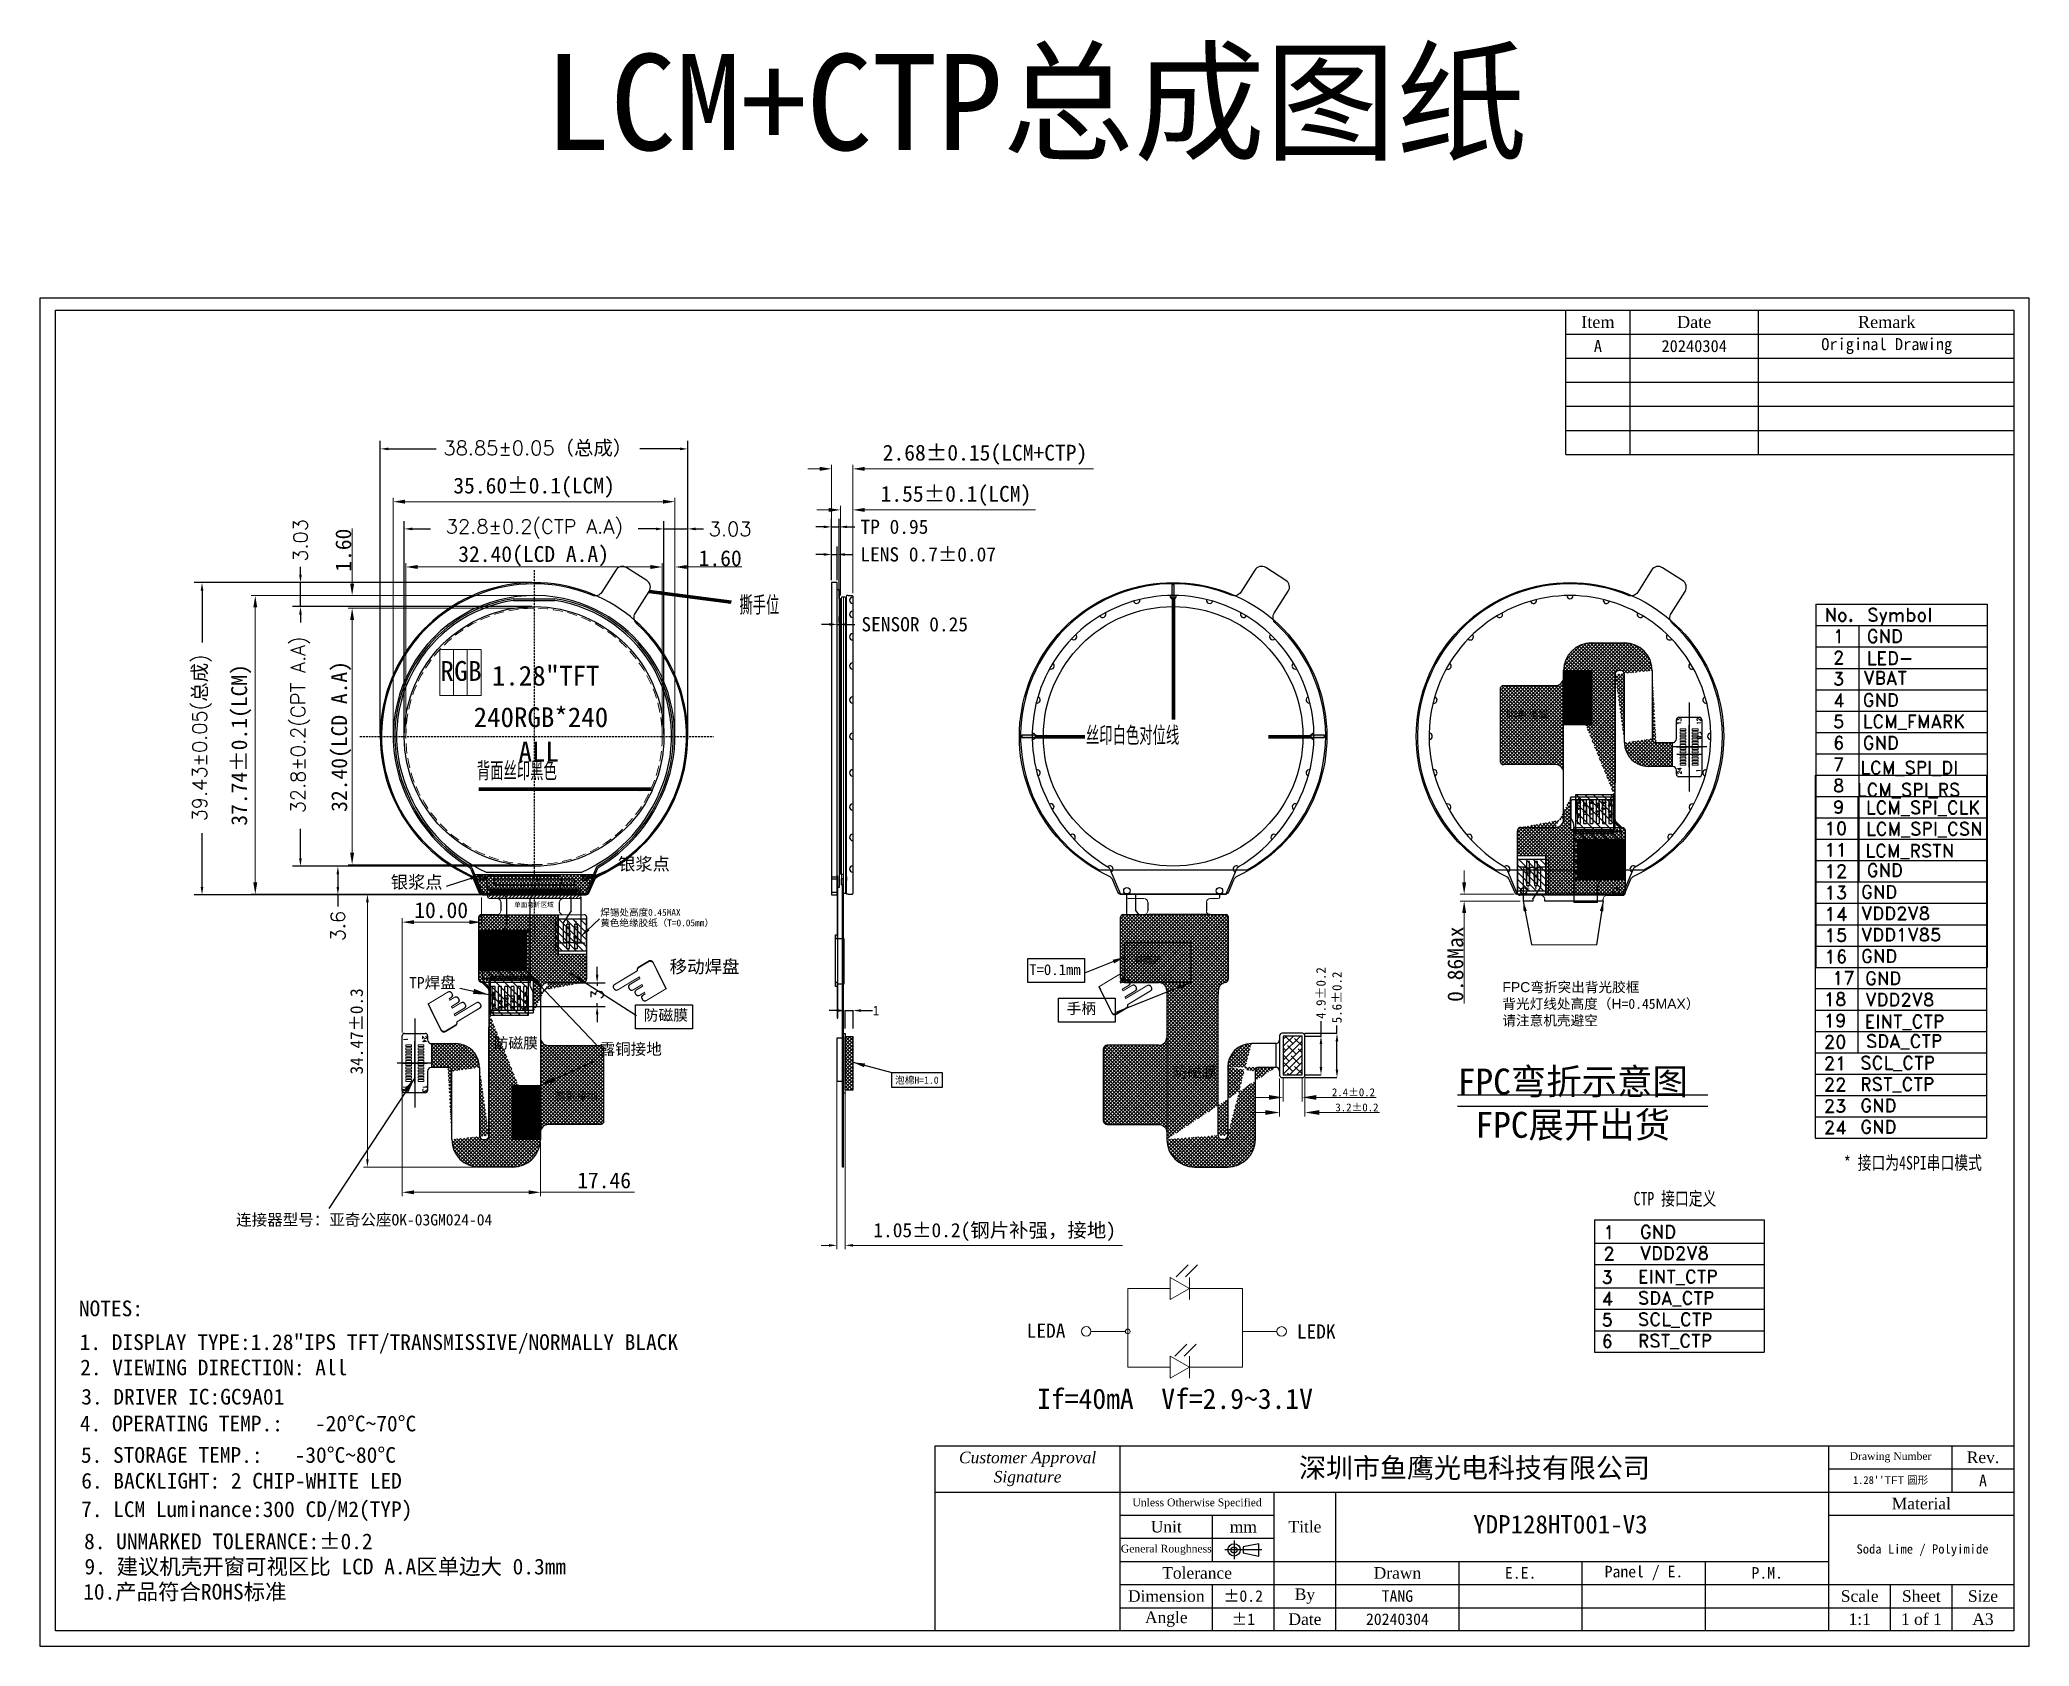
# Model space of a CAD drawing. Header units: millimetres. Extents: x 784 to 1591, y 435 to 646.
# Drawn here: x 1339.8 to 1591.2, y 442.7 to 645.6 of the extents above; entities that cross this region are included whole.
import ezdxf

# ---------------------------------------------------------------- set-up
doc = ezdxf.new("R2010")
doc.units = ezdxf.units.MM
doc.linetypes.add('CENTER', pattern=[50.8, 31.75, -6.35, 6.35, -6.35])
doc.linetypes.add('DASHED2', pattern=[0.375, 0.25, -0.125])
for name, color, linetype in [('AUDIT_I_181013161717-0', 7, 'Continuous'), ('dim', 3, 'Continuous'), ('dimension', 3, 'Continuous'), ('DWG', 7, 'Continuous'), ('FPC', 33, 'Continuous'), ('FPC-LED', 30, 'Continuous'), ('FPC-O正面白油层', 7, 'Continuous'), ('FRAME', 154, 'Continuous'), ('sensor', 6, 'Continuous'), ('保护膜', 6, 'Continuous'), ('图框', 7, 'Continuous'), ('标注', 3, 'Continuous'), ('铁框', 5, 'Continuous')]:
    doc.layers.add(name, color=color, linetype=linetype)
for name, color, linetype, lineweight in [('BEZEL', 4, 'Continuous', 20), ('DIM（标注）', 3, 'Continuous', 15), ('LCD_MAIN', 2, 'Continuous', 9), ('T-SHADING黑白双面胶', 5, 'Continuous', 18)]:
    doc.layers.add(name, color=color, linetype=linetype, lineweight=lineweight)
doc.styles.add('NOTE', font='ROMANS.shx', dxfattribs={"width": 0.8, "bigfont": 'EXTFONT.shx'})
doc.styles.add('RD', font='ROMAND.shx', dxfattribs={"width": 0.8})
doc.styles.add('ROMAND', font='romand.shx', dxfattribs={"bigfont": 'chineset.shx'})
doc.styles.add('ROMANS', font='romans.shx')
doc.styles.get("Standard").update_dxf_attribs({"font": 'txt', "bigfont": 'gbcbig.shx'})
doc.styles.add('中文', font='')
doc.styles.add('宋', font='', dxfattribs={"height": 2})
doc.styles.add('宋体', font='')
doc.styles.add('工程', font='gbenor.shx', dxfattribs={"width": 1.25, "bigfont": 'gbcbig.shx'})
doc.styles.get('中文').set_extended_font_data('SimSun')
doc.styles.get('宋').set_extended_font_data('SimSun')
doc.styles.get('宋体').set_extended_font_data('SimSun')
doc.dimstyles.new('ISO-25$0', dxfattribs={"dimtxt": 1.5, "dimasz": 1, "dimexe": 1, "dimexo": 0.3, "dimgap": 0.6, "dimtad": 0, "dimdsep": 46, "dimtxsty": 'Standard', "dimcen": 0, "dimadec": 0, "dimazin": 0, "dimtfac": 1, "dimtmove": 0, "dimatfit": 3, "dimfxl": 1, "dimarcsym": 0})
doc.dimstyles.new('SH', dxfattribs={"dimscale": 1.4, "dimtxt": 1, "dimasz": 0.5, "dimexe": 0.8, "dimexo": 0.625, "dimtad": 0, "dimzin": 0, "dimdsep": 46, "dimtxsty": 'RD', "dimcen": 2.5, "dimadec": 0, "dimazin": 0, "dimtfac": 0.6, "dimtmove": 0, "dimatfit": 3, "dimfxl": 1, "dimtolj": 1, "dimarcsym": 0})
doc.dimstyles.get("Standard").update_dxf_attribs({"dimtxt": 0.18, "dimasz": 0.18, "dimexe": 0.18, "dimexo": 0.0625, "dimgap": 0.09, "dimtad": 0, "dimzin": 0, "dimdsep": 46, "dimtxsty": 'Standard', "dimcen": 0, "dimadec": 0, "dimazin": 0, "dimtfac": 1, "dimtofl": 0, "dimtmove": 0, "dimatfit": 3, "dimfxl": 1, "dimtolj": 1, "dimtzin": 0, "dimarcsym": 0})
doc.dimstyles.new('STANDARD$7', dxfattribs={"dimtxt": 1.5, "dimasz": 1.25, "dimexe": 0.25, "dimexo": 0.25, "dimgap": 0.25, "dimtad": 0, "dimzin": 0, "dimdsep": 46, "dimtxsty": 'NOTE', "dimcen": 0.5, "dimclrd": 256, "dimclre": 5, "dimclrt": 256, "dimazin": 0, "dimtfac": 1, "dimtmove": 0, "dimatfit": 1, "dimfxl": 1, "dimtolj": 1, "dimtzin": 0, "dimarcsym": 0})
doc.dimstyles.new('标准', dxfattribs={"dimtxt": 2, "dimasz": 1.8, "dimexe": 0.5, "dimexo": 0.4, "dimgap": 0.1, "dimtad": 1, "dimzin": 1, "dimdsep": 46, "dimtxsty": '工程', "dimblk": 'CLOSEDBLANK', "dimcen": 0.09, "dimclrd": 3, "dimclre": 3, "dimclrt": 3, "dimadec": 0, "dimazin": 0, "dimtfac": 1, "dimtofl": 0, "dimtmove": 0, "dimatfit": 3, "dimldrblk": 'CLOSEDBLANK', "dimfxl": 1, "dimtolj": 1, "dimlwd": 0, "dimlwe": 0, "dimarcsym": 0})
doc.dimstyles.new('标注', dxfattribs={"dimtxt": 1.2, "dimasz": 1, "dimexe": 0, "dimexo": 1, "dimgap": 0.2, "dimtad": 0, "dimrnd": 0.0005, "dimzin": 9, "dimdsep": 46, "dimtxsty": 'Standard', "dimcen": 0, "dimclrd": 3, "dimclre": 3, "dimclrt": 3, "dimadec": 0, "dimazin": 0, "dimtfac": 1, "dimtmove": 0, "dimatfit": 3, "dimfxl": 1, "dimlwd": -1, "dimlwe": -1, "dimarcsym": 0})
pattern_1 = [(45, (297.85984, 2.57984), (-0.2245064, 0.2245064), []), (135, (297.85984, 2.57984), (-0.2245064, -0.2245064), [])]
pattern_2 = [(225, (2637.6339, 1070.04994), (0.2245064, -0.2245064), []), (315, (2637.6339, 1070.04994), (0.2245064, 0.2245064), [])]
pattern_3 = [(45, (332.69374, 4.22352), (-0.2245064, 0.2245064), [])]

msp = doc.modelspace()

# ---------------------------------------------------------------- texts
at = {"color": 7, "style": '中文'}
msp.add_text('LCM+CTP总成图纸', height=12.15, dxfattribs=at).set_placement((1403.664, 631.686))
at = {"color": 1, "style": '中文'}
msp.add_text('移动焊盘', height=1.6158, dxfattribs=at).set_placement((1419.436, 527.721))
msp.add_text('泡棉H=1.0', height=0.9, rotation=360, dxfattribs=at).set_placement((1447.903, 513.735))
at = {"insert": (1402.37, 539.51), "char_height": 0.5, "attachment_point": 1, "style": '宋体'}
msp.add_mtext('IC', dxfattribs=at)
at = {"color": 6, "attachment_point": 1, "style": '宋体'}
for s, insert, char_height, width in [('{\\fSimSun|b0|i0|c134|p54;单面弯折区域}', (1399.756, 536.662), 0.6, 5.11681), ('T=0.1mm', (1464.866, 528.834), 1.3654, 6.28862), ('双面胶', (1478.164, 529.746), 0.8192, 3.77317), ('防磁膜', (1416.16, 523.087), 1.3654, 6.28862), ('手柄', (1469.592, 523.929), 1.3654, 6.28862), ('防磁膜', (1397.194, 519.563), 1.3654, 6.28862), ('防磁膜', (1482.976, 515.866), 1.3654, 6.28862)]:
    msp.add_mtext(s, dxfattribs=dict(at, insert=insert, char_height=char_height, width=width))
at = {"color": 7, "attachment_point": 1, "style": '宋体'}
for s, insert, char_height, width in [('{\\fSimSun|b0|i0|c134|p54;\\W0.75;* 接口为4SPI串口模式}', (1567.812, 504.606), 1.70625, 25.17696), ('{\\fSimSun|b0|i0|c134|p54;\\W0.75;CTP 接口定义}', (1541.235, 500.077), 1.70625, 12.76842), ('3. DRIVER IC:GC9A01', (1345.086, 475.191), 1.98483, 53.41277)]:
    msp.add_mtext(s, dxfattribs=dict(at, insert=insert, char_height=char_height, width=width))
at = {"layer": 'dim', "color": 7}
for s, p in [('撕手位', (1428.247, 573)), ('丝印白色对位线', (1472.033, 556.539)), ('背面丝印黑色', (1395.07, 552.067))]:
    msp.add_text(s, height=2.34, dxfattribs=at).set_placement(p)
for s, height, style, p in [('No.', 1.6682, 'ROMAND', (1565.363, 572.153)), ('Symbol', 1.6682, 'ROMAND', (1570.76, 572.153)), ('1', 1.668, 'ROMAND', (1566.442, 569.454)), ('GND', 1.6682, 'ROMAND', (1570.698, 569.435)), ('2', 1.668, 'ROMAND', (1566.442, 566.756)), ('LED-', 1.6682, 'ROMAND', (1570.698, 566.667)), ('3', 1.668, 'ROMAND', (1566.442, 564.057)), ('VBAT', 1.6682, 'ROMAND', (1570.274, 564.178)), ('4', 1.668, 'ROMAND', (1566.442, 561.358)), ('GND', 1.6682, 'ROMAND', (1570.187, 561.38)), ('5', 1.668, 'ROMAND', (1566.442, 558.66)), ('LCM_FMARK', 1.6682, 'ROMAND', (1570.187, 558.681)), ('6', 1.668, 'ROMAND', (1566.442, 555.961)), ('GND', 1.6682, 'ROMAND', (1570.187, 555.982)), ('7', 1.668, 'ROMAND', (1566.442, 553.262)), ('LCM_SPI_DI', 1.6682, 'ROMAND', (1569.886, 552.834)), ('8', 1.668, 'ROMAND', (1566.442, 550.564)), ('LCM_SPI_RS', 1.6682, 'ROMAND', (1569.443, 550.024)), ('9', 1.668, 'ROMAND', (1566.442, 547.865)), ('LCM_SPI_CLK', 1.66824, 'ROMAND', (1570.582, 547.803)), ('10', 1.6682, 'ROMAND', (1565.372, 545.167)), ('LCM_SPI_CSN', 1.66824, 'ROMAND', (1570.608, 545.104)), ('11', 1.6682, 'ROMAND', (1565.372, 542.468)), ('LCM_RSTN', 1.6682, 'ROMAND', (1570.525, 542.344)), ('12', 1.6682, 'ROMAND', (1565.372, 539.769)), ('GND', 1.6682, 'ROMAND', (1570.696, 539.872)), ('13', 1.6682, 'ROMAND', (1565.372, 537.071)), ('GND', 1.6682, 'ROMAND', (1569.976, 537.13)), ('焊锡处高度0.45MAX', 0.86284, '宋体', (1410.67, 534.952)), ('14', 1.6682, 'ROMAND', (1565.372, 534.372)), ('VDD2V8', 1.6682, 'ROMAND', (1569.976, 534.431)), ('黄色绝缘胶纸（T=0.05mm）', 0.86284, '宋体', (1410.67, 533.631)), ('15', 1.6682, 'ROMAND', (1565.372, 531.673)), ('VDD1V85', 1.6682, 'ROMAND', (1569.976, 531.733)), ('16', 1.6682, 'ROMAND', (1565.372, 528.975)), ('GND', 1.6682, 'ROMAND', (1569.976, 529.034)), ('17', 1.6682, 'ROMAND', (1566.347, 526.286)), ('GND', 1.6682, 'ROMAND', (1570.486, 526.224)), ('18', 1.6682, 'ROMAND', (1565.276, 523.588)), ('VDD2V8', 1.6682, 'ROMAND', (1570.513, 523.525)), ('19', 1.6682, 'ROMAND', (1565.276, 520.889)), ('EINT_CTP', 1.6682, 'ROMAND', (1570.429, 520.765)), ('20', 1.6682, 'ROMAND', (1565.276, 518.191)), ('SDA_CTP', 1.6682, 'ROMAND', (1570.6, 518.293)), ('21', 1.6682, 'ROMAND', (1565.276, 515.492)), ('SCL_CTP', 1.6682, 'ROMAND', (1569.88, 515.551)), ('22', 1.6682, 'ROMAND', (1565.276, 512.793)), ('RST_CTP', 1.6682, 'ROMAND', (1569.88, 512.853)), ('23', 1.6682, 'ROMAND', (1565.276, 510.095)), ('GND', 1.6682, 'ROMAND', (1569.88, 510.154)), ('24', 1.6682, 'ROMAND', (1565.276, 507.396)), ('GND', 1.6682, 'ROMAND', (1569.88, 507.455)), ('1', 1.668, 'ROMAND', (1537.422, 494.143)), ('GND', 1.6682, 'ROMAND', (1542.026, 494.202)), ('2', 1.668, 'ROMAND', (1537.422, 491.444)), ('VDD2V8', 1.6682, 'ROMAND', (1542.026, 491.503)), ('3', 1.668, 'ROMAND', (1537.184, 488.475)), ('EINT_CTP', 1.6682, 'ROMAND', (1541.788, 488.534)), ('4', 1.668, 'ROMAND', (1537.184, 485.776)), ('SDA_CTP', 1.6682, 'ROMAND', (1541.788, 485.835)), ('5', 1.668, 'ROMAND', (1537.184, 483.077)), ('SCL_CTP', 1.6682, 'ROMAND', (1541.788, 483.137)), ('6', 1.668, 'ROMAND', (1537.184, 480.379)), ('RST_CTP', 1.6682, 'ROMAND', (1541.788, 480.438))]:
    msp.add_text(s, height=height, dxfattribs=dict(at, style=style)).set_placement(p)
at = {"layer": 'dim', "color": 7, "insert": (1530.599, 559.915), "char_height": 1, "attachment_point": 1, "rotation": 180, "style": '宋'}
msp.add_mtext('{\\fSimHei|b0|i0|c134|p2;露铜接地}', dxfattribs=at)
at = {"layer": 'dim', "color": 1, "char_height": 6.68786, "width": 6.70488, "attachment_point": 1, "style": '宋体'}
for insert, rotation in [((1410.53, 527.277), 31.05548), ((1397.367, 522.283), 211.05548), ((1482.135, 524.463), 211.05548)]:
    msp.add_mtext('{\\fWingdings|b0|i0|c2|p2;E}', dxfattribs=dict(at, insert=insert, rotation=rotation))
at = {"layer": 'dim', "color": 7, "attachment_point": 1, "style": '宋'}
for s, insert, char_height in [('{\\fSimHei|b0|i0|c134|p2;TP焊盘}', (1386.511, 527.23), 1.44), ('{\\fSimHei|b0|i0|c134|p2;露铜接地}', (1410.582, 518.844), 1.44), ('{\\fSimHei|b0|i0|c134|p2;露铜接地}', (1404.895, 512.715), 1)]:
    msp.add_mtext(s, dxfattribs=dict(at, insert=insert, char_height=char_height))
at = {"layer": 'dim', "insert": (1524.656, 526.57), "char_height": 1.263436, "width": 35.37834, "attachment_point": 1, "style": '宋体'}
msp.add_mtext('{\\fArial|b0|i0|c0|p32;\\C7;FPC\\fSimSun|b0|i0|c134|p2;弯折突出背光胶框\\P背光灯线处高度（\\fArial|b0|i0|c0|p32;H\\fSimSun|b0|i0|c134|p2;=0.45\\fArial|b0|i0|c0|p32;MAX\\fSimSun|b0|i0|c134|p2;）\\P请注意机壳避空}', dxfattribs=at)
at = {"layer": 'dim', "color": 1, "insert": (1364.643, 497.272), "char_height": 1.44, "attachment_point": 1, "style": '宋'}
msp.add_mtext('{\\fSimHei|b0|i0|c134|p2;连接器型号：亚奇公座OK-03GM024-04}', dxfattribs=at)
at = {"layer": 'dimension', "color": 7, "insert": (1520.967, 459.231), "char_height": 2.31443, "width": 256.17487, "attachment_point": 1, "style": '宋体'}
msp.add_mtext('YDP128HT001-V3', dxfattribs=at)
at = {"layer": 'DIM（标注）', "color": 7, "style": '宋体'}
for s, height, p in [('LEDA', 1.8, (1464.551, 481.639)), ('LEDK', 1.8, (1498.683, 481.542)), ('If=40mA  Vf=2.9~3.1V ', 2.56087, (1465.878, 472.653))]:
    msp.add_text(s, height=height, dxfattribs=at).set_placement(p)
at = {"layer": 'FPC', "color": 7, "char_height": 0.5, "width": 0.30002}
for s, insert, attachment_point, rotation in [('13', (1547.259, 559.086), 7, 90), ('8', (1549.75, 557.252), 3, 270), ('13', (1388.235, 513.544), 7, 270)]:
    msp.add_mtext(s, dxfattribs=dict(at, insert=insert, attachment_point=attachment_point, rotation=rotation))
at = {"layer": 'FPC', "color": 1, "char_height": 0.5, "width": 0.30002, "attachment_point": 7}
for s, insert, rotation in [('12', (1549.75, 559.099), 90), ('24', (1547.302, 552.837), 90), ('1', (1549.676, 553.077), 90), ('1', (1385.818, 519.553), 270), ('24', (1388.191, 519.792), 270), ('12', (1385.743, 513.531), 270)]:
    msp.add_mtext(s, dxfattribs=dict(at, insert=insert, rotation=rotation))
at = {"layer": 'FPC', "color": 1, "char_height": 0.5, "width": 0.30002}
for s, insert, attachment_point in [('1', (1534.107, 549.357), 7), ('6', (1538.2, 549.357), 7), ('6', (1397.294, 523.272), 3), ('1', (1401.386, 523.272), 3)]:
    msp.add_mtext(s, dxfattribs=dict(at, insert=insert, attachment_point=attachment_point))
at = {"layer": 'FPC', "color": 6, "char_height": 1.5963, "width": 6.95452, "attachment_point": 1, "style": '宋体'}
for insert in [(1412.924, 542.301), (1384.195, 540.001)]:
    msp.add_mtext('银浆点', dxfattribs=dict(at, insert=insert))
at = {"layer": 'FPC-O正面白油层', "color": 2, "style": '宋体'}
for s, p in [('A', (1527.747, 538.297)), ('K', (1528.739, 538.307)), ('K', (1406.431, 533.892)), ('A', (1407.432, 533.892))]:
    msp.add_text(s, height=0.45, dxfattribs=at).set_placement(p)
at = {"layer": 'FRAME', "color": 7, "attachment_point": 5, "style": '宋体'}
for s, insert, char_height in [('{\\fTimes New Roman|b0|i0|c0|p18;Item}', (1536.73, 609.964), 1.52064), ('{\\fTimes New Roman|b0|i0|c0|p18;Date}', (1548.895, 609.964), 1.52064), ('{\\fTimes New Roman|b0|i0|c0|p18;Remark}', (1573.226, 609.964), 1.52064), ('A', (1536.73, 606.923), 1.521), ('20240304', (1548.895, 606.923), 1.5206), ('Original Drawing', (1573.226, 606.923), 1.52064), ('{\\fTimes New Roman|b0|i1|c0|p18;Customer Approval\\PSignature}', (1464.66, 465.069), 1.46042), ('深圳市鱼鹰光电科技有限公司{\\fSimSun|b1|i0|c134|p2;}', (1521.129, 465.069), 2.5), ('{\\fTimes New Roman|b0|i0|c0|p18;Drawing Number}', (1573.705, 466.53), 0.97362), ('{\\fTimes New Roman|b0|i0|c0|p18;Rev.}', (1585.388, 466.53), 1.46042), ("1.28''{\\fArial|b0|i0|c0|p32;TFT }圆形", (1573.705, 463.609), 0.97362), ('{\\fTimes New Roman|b0|i0|c0|p18;Unless Otherwise Specified}', (1486.079, 460.688), 0.97362), ('{\\fTimes New Roman|b0|i0|c0|p18;Material}', (1577.599, 460.688), 1.46042), ('{\\fTimes New Roman|b0|i0|c0|p18;Unit}', (1482.185, 457.767), 1.46042), ('{\\fTimes New Roman|b0|i0|c0|p18;mm}', (1491.921, 457.767), 1.46042), ('{\\fTimes New Roman|b0|i0|c0|p18;Title}', (1499.71, 457.767), 1.46042), ('{\\fTimes New Roman|b0|i0|c0|p18;General Roughness}', (1482.185, 454.846), 0.97362), ('Soda Lime / Polyimide', (1577.748, 454.785), 1.16834), ('{\\fTimes New Roman|b0|i0|c0|p18;Tolerance}', (1486.079, 451.925), 1.46042), ('{\\fTimes New Roman|b0|i0|c0|p18;Drawn}', (1511.393, 451.925), 1.46042), ('E.E.', (1526.971, 451.925), 1.4604), ('Panel / E.', (1542.549, 451.925), 1.4604), ('P.M.', (1558.127, 451.925), 1.4604), ('{\\fTimes New Roman|b0|i0|c0|p18;Dimension}', (1482.185, 449.004), 1.46042), ('%%P0.2', (1491.921, 449.004), 1.4604), ('{\\fTimes New Roman|b0|i0|c0|p18;By}', (1499.71, 449.004), 1.46042), ('TANG', (1511.393, 449.004), 1.4604), ('{\\fTimes New Roman|b0|i0|c0|p18;Scale}', (1569.81, 449.004), 1.46042), ('{\\fTimes New Roman|b0|i0|c0|p18;Sheet}', (1577.599, 449.004), 1.46042), ('{\\fTimes New Roman|b0|i0|c0|p18;Size}', (1585.388, 449.004), 1.46042), ('{\\fTimes New Roman|b0|i0|c0|p18;Angle}', (1482.185, 446.084), 1.46042), ('%%p1', (1491.921, 446.084), 1.4604), ('{\\fTimes New Roman|b0|i0|c0|p18;Date}', (1499.71, 446.084), 1.46042), ('20240304', (1511.393, 446.084), 1.4604), ('{\\fTimes New Roman|b0|i0|c0|p18;1:1}', (1569.81, 446.084), 1.46042), ('{\\fTimes New Roman|b0|i0|c0|p18;1 of 1}', (1577.599, 446.084), 1.46042), ('{\\fTimes New Roman|b0|i0|c0|p18;A3}', (1585.388, 446.084), 1.46042)]:
    msp.add_mtext(s, dxfattribs=dict(at, insert=insert, char_height=char_height))
at = {"layer": 'FRAME', "color": 1, "insert": (1585.388, 463.609), "char_height": 1.46, "attachment_point": 5, "style": '宋体'}
msp.add_mtext('A', dxfattribs=at)
at = {"layer": 'LCD_MAIN', "color": 1, "linetype": 'ByBlock', "insert": (1390.457, 567.137), "char_height": 2.5, "width": 1.74196, "attachment_point": 1, "style": '宋体'}
msp.add_mtext('R', dxfattribs=at)
at = {"layer": 'LCD_MAIN', "color": 3, "linetype": 'ByBlock', "insert": (1392.202, 567.137), "char_height": 2.5, "width": 1.74196, "attachment_point": 1, "style": '宋体'}
msp.add_mtext('G', dxfattribs=at)
at = {"layer": 'LCD_MAIN', "color": 5, "linetype": 'ByBlock', "insert": (1393.975, 567.137), "char_height": 2.5, "width": 1.74196, "attachment_point": 1, "style": '宋体'}
msp.add_mtext('B', dxfattribs=at)
at = {"layer": 'LCD_MAIN', "color": 7, "linetype": 'ByBlock', "char_height": 2.5, "attachment_point": 1, "style": '宋体'}
for s, insert, width in [('1.28"TFT', (1396.964, 566.54), 21.21544), ('240RGB*240', (1394.66, 561.29), 21.21544), ('ALL', (1400.334, 556.945), 5.55458)]:
    msp.add_mtext(s, dxfattribs=dict(at, insert=insert, width=width))
at = {"layer": '图框', "style": '宋体'}
for s, height, p in [('NOTES:', 1.9848, (1344.784, 484.361)), ('1. DISPLAY TYPE:1.28"IPS TFT/TRANSMISSIVE/NORMALLY BLACK', 1.98483, (1344.887, 480.102)), ('2. VIEWING DIRECTION: All', 1.98483, (1344.947, 476.907)), ('4. OPERATING TEMP.:   -20%%DC~70%%DC', 1.98483, (1344.907, 469.816)), ('5. STORAGE TEMP.:   -30%%DC~80%%DC', 1.98483, (1345.04, 465.844)), ('6. BACKLIGHT: 2 CHIP-WHITE LED', 1.98483, (1345.084, 462.589)), ('7. LCM Luminance:300 CD/M2(TYP)', 1.98483, (1345.063, 458.992)), ('8. UNMARKED TOLERANCE:%%P0.2', 1.98483, (1345.442, 454.933)), ('9. 建议机壳开窗可视区比 LCD A.A区单边大 0.3mm', 1.98483, (1345.487, 451.746))]:
    msp.add_text(s, height=height, dxfattribs=at).set_placement(p)
at = {"layer": '图框', "insert": (1345.325, 450.553), "char_height": 1.98483, "width": 53.41277, "attachment_point": 1, "style": '宋体'}
msp.add_mtext('10.产品符合ROHS标准', dxfattribs=at)
at = {"layer": '标注', "color": 7, "insert": (1519.03, 506.527), "char_height": 3.2813, "width": 46.16172, "attachment_point": 7, "style": '宋体'}
msp.add_mtext('FPC弯折示意图\\P FPC展开出货', dxfattribs=at)

# ---------------------------------------------------------------- blocks, each defined once
blk = doc.blocks.new('*D84')
at = {"color": 7, "lineweight": 0, "transparency": 16777216}
for p, q in [((1395.39, 537.67), (1380.74, 537.67)), ((1381.24, 536.67), (1381.24, 504.2)), ((1395, 503.2), (1380.74, 503.2))]:
    blk.add_line(p, q, dxfattribs=at)
at = {"color": 7, "transparency": 16777216}
for points in [[(1381.07, 536.67), (1381.41, 536.67), (1381.24, 537.67)], [(1381.07, 504.2), (1381.41, 504.2), (1381.24, 503.2)]]:
    blk.add_solid(points, dxfattribs=at)
at = {"layer": 'Defpoints', "color": 0, "transparency": 16777216}
for p in [(1395.79, 537.67), (1381.24, 503.2), (1395.4, 503.2)]:
    blk.add_point(p, dxfattribs=at)
at = {"color": 7, "transparency": 16777216, "insert": (1379.88, 520.35), "char_height": 1.6, "attachment_point": 5, "rotation": 90, "style": '宋体'}
blk.add_mtext('\\A1;34.47%%P0.3', dxfattribs=at)
blk = doc.blocks.new('_ClosedBlank')
at = {"color": 0, "linetype": 'ByBlock', "lineweight": -2}
for p, q in [((-1, 0.17), (0, 0)), ((-1, 0.17), (-1, -0.17)), ((0, 0), (-1, -0.17))]:
    blk.add_line(p, q, dxfattribs=at)
blk = doc.blocks.new('f')
h = blk.add_hatch()
h.set_pattern_fill('ANSI31', color=2, scale=0.2, style=0)
h.set_pattern_definition([(45, (236.8483, 0), (-0.4490128, 0.4490128), [])])
h.paths.add_polyline_path([(485.95, 191.79), (481.95, 191.79), (481.95, 187.79), (485.95, 187.79)])
at = {"color": 2}
for p, q in [((481.95, 191.79), (485.95, 191.79)), ((481.95, 187.79), (481.95, 191.79)), ((485.95, 191.79), (485.95, 187.79)), ((485.95, 187.79), (481.95, 187.79))]:
    blk.add_line(p, q, dxfattribs=at)
blk = doc.blocks.new('*D85')
at = {"color": 7, "lineweight": 0, "transparency": 16777216}
for p, q in [((1519.83, 539.17), (1519.83, 540.67)), ((1526.14, 537.67), (1519.33, 537.67)), ((1526.9, 536.81), (1519.33, 536.81)), ((1519.83, 535.31), (1519.83, 523.86))]:
    blk.add_line(p, q, dxfattribs=at)
at = {"color": 7, "transparency": 16777216}
for points in [[(1519.58, 539.17), (1520.08, 539.17), (1519.83, 537.67)], [(1519.58, 535.31), (1520.08, 535.31), (1519.83, 536.81)]]:
    blk.add_solid(points, dxfattribs=at)
at = {"layer": 'Defpoints', "color": 0, "transparency": 16777216}
for p in [(1519.83, 537.67), (1526.54, 537.67), (1527.3, 536.81)]:
    blk.add_point(p, dxfattribs=at)
at = {"color": 7, "transparency": 16777216, "insert": (1518.73, 528.84), "char_height": 2, "attachment_point": 5, "rotation": 90, "style": '宋体'}
blk.add_mtext('\\A1;0.86Max', dxfattribs=at)
blk = doc.blocks.new('*D86')
at = {"color": 7, "lineweight": 0, "transparency": 16777216}
for p, q in [((1384.5, 557.61), (1384.5, 587.77)), ((1386, 587.27), (1418.6, 587.27)), ((1420.1, 557.61), (1420.1, 587.77))]:
    blk.add_line(p, q, dxfattribs=at)
at = {"color": 7, "transparency": 16777216}
for points in [[(1386, 587.52), (1386, 587.02), (1384.5, 587.27)], [(1418.6, 587.52), (1418.6, 587.02), (1420.1, 587.27)]]:
    blk.add_solid(points, dxfattribs=at)
at = {"layer": 'Defpoints', "color": 0, "transparency": 16777216}
for p in [(1420.1, 587.27), (1384.5, 557.21), (1420.1, 557.21)]:
    blk.add_point(p, dxfattribs=at)
at = {"color": 7, "transparency": 16777216, "insert": (1402.3, 589.04), "char_height": 2, "attachment_point": 5, "style": '宋体'}
blk.add_mtext('\\A1;35.60%%P0.1(LCM)', dxfattribs=at)
blk = doc.blocks.new('*D87')
at = {"color": 7, "lineweight": 0, "transparency": 16777216}
for p, q in [((1402.3, 573.81), (1378.81, 573.81)), ((1379.31, 572.31), (1379.31, 542.91)), ((1402.3, 541.41), (1378.81, 541.41))]:
    blk.add_line(p, q, dxfattribs=at)
at = {"color": 7, "transparency": 16777216}
for points in [[(1379.06, 572.31), (1379.56, 572.31), (1379.31, 573.81)], [(1379.06, 542.91), (1379.56, 542.91), (1379.31, 541.41)]]:
    blk.add_solid(points, dxfattribs=at)
at = {"layer": 'Defpoints', "color": 0, "transparency": 16777216}
for p in [(1402.7, 573.81), (1379.31, 541.41), (1402.7, 541.41)]:
    blk.add_point(p, dxfattribs=at)
at = {"color": 7, "transparency": 16777216, "insert": (1377.94, 557.61), "char_height": 2, "attachment_point": 5, "rotation": 90, "style": '宋体'}
blk.add_mtext('\\A1;32.40(LCD A.A)', dxfattribs=at)
blk = doc.blocks.new('*D88')
at = {"color": 7, "lineweight": 0, "transparency": 16777216}
for p, q in [((1417, 579.02), (1415.5, 579.02)), ((1418.5, 557.61), (1418.5, 579.52)), ((1420.1, 557.61), (1420.1, 579.52)), ((1421.6, 579.02), (1428.55, 579.02))]:
    blk.add_line(p, q, dxfattribs=at)
at = {"color": 7, "transparency": 16777216}
for points in [[(1417, 579.27), (1417, 578.77), (1418.5, 579.02)], [(1421.6, 579.27), (1421.6, 578.77), (1420.1, 579.02)]]:
    blk.add_solid(points, dxfattribs=at)
at = {"layer": 'Defpoints', "color": 0, "transparency": 16777216}
for p in [(1420.1, 579.02), (1418.5, 557.21), (1420.1, 557.21)]:
    blk.add_point(p, dxfattribs=at)
at = {"color": 7, "transparency": 16777216, "insert": (1425.82, 580.12), "char_height": 2, "attachment_point": 5, "style": '宋体'}
blk.add_mtext('\\A1;1.60', dxfattribs=at)
blk = doc.blocks.new('*D89')
at = {"color": 7, "lineweight": 0, "transparency": 16777216}
for p, q in [((1379.31, 576.91), (1379.31, 583.87)), ((1401.9, 575.41), (1378.81, 575.41)), ((1402.3, 573.81), (1378.81, 573.81)), ((1379.31, 572.31), (1379.31, 570.81))]:
    blk.add_line(p, q, dxfattribs=at)
at = {"color": 7, "transparency": 16777216}
for points in [[(1379.06, 576.91), (1379.56, 576.91), (1379.31, 575.41)], [(1379.06, 572.31), (1379.56, 572.31), (1379.31, 573.81)]]:
    blk.add_solid(points, dxfattribs=at)
at = {"layer": 'Defpoints', "color": 0, "transparency": 16777216}
for p in [(1379.31, 575.41), (1402.3, 575.41), (1402.7, 573.81)]:
    blk.add_point(p, dxfattribs=at)
at = {"color": 7, "transparency": 16777216, "insert": (1378.21, 581.14), "char_height": 2, "attachment_point": 5, "rotation": 90, "style": '宋体'}
blk.add_mtext('\\A1;1.60', dxfattribs=at)
blk = doc.blocks.new('*D90')
at = {"color": 7, "lineweight": 0, "transparency": 16777216}
for p, q in [((1386.1, 557.61), (1386.1, 579.52)), ((1387.6, 579.02), (1417, 579.02)), ((1418.5, 557.61), (1418.5, 579.52))]:
    blk.add_line(p, q, dxfattribs=at)
at = {"color": 7, "transparency": 16777216}
for points in [[(1387.6, 579.27), (1387.6, 578.77), (1386.1, 579.02)], [(1417, 579.27), (1417, 578.77), (1418.5, 579.02)]]:
    blk.add_solid(points, dxfattribs=at)
at = {"layer": 'Defpoints', "color": 0, "transparency": 16777216}
for p in [(1418.5, 579.02), (1386.1, 557.21), (1418.5, 557.21)]:
    blk.add_point(p, dxfattribs=at)
at = {"color": 7, "transparency": 16777216, "insert": (1402.24, 580.39), "char_height": 2, "attachment_point": 5, "style": '宋体'}
blk.add_mtext('\\A1;32.40(LCD A.A)', dxfattribs=at)
blk = doc.blocks.new('*D91')
at = {"color": 7, "lineweight": 0, "transparency": 16777216}
for p, q in [((1402.3, 575.41), (1366.57, 575.41)), ((1367.07, 573.91), (1367.07, 539.17)), ((1395.39, 537.67), (1366.57, 537.67))]:
    blk.add_line(p, q, dxfattribs=at)
at = {"color": 7, "transparency": 16777216}
for points in [[(1366.82, 573.91), (1367.32, 573.91), (1367.07, 575.41)], [(1366.82, 539.17), (1367.32, 539.17), (1367.07, 537.67)]]:
    blk.add_solid(points, dxfattribs=at)
at = {"layer": 'Defpoints', "color": 0, "transparency": 16777216}
for p in [(1402.7, 575.41), (1367.07, 537.67), (1395.79, 537.67)]:
    blk.add_point(p, dxfattribs=at)
at = {"color": 7, "transparency": 16777216, "insert": (1365.3, 556.54), "char_height": 2, "attachment_point": 5, "rotation": 90, "style": '宋体'}
blk.add_mtext('\\A1;37.74%%P0.1(LCM)', dxfattribs=at)
blk = doc.blocks.new('*D92')
at = {"color": 7, "lineweight": 0, "transparency": 16777216}
for p, q in [((1439.53, 586.23), (1438.03, 586.23)), ((1441.03, 575.41), (1441.03, 586.73)), ((1442.58, 575.71), (1442.58, 586.73)), ((1444.08, 586.23), (1465.65, 586.23))]:
    blk.add_line(p, q, dxfattribs=at)
at = {"color": 7, "transparency": 16777216}
for points in [[(1439.53, 586.48), (1439.53, 585.98), (1441.03, 586.23)], [(1444.08, 586.48), (1444.08, 585.98), (1442.58, 586.23)]]:
    blk.add_solid(points, dxfattribs=at)
at = {"layer": 'Defpoints', "color": 0, "transparency": 16777216}
for p in [(1442.58, 586.23), (1441.03, 575.01), (1442.58, 575.31)]:
    blk.add_point(p, dxfattribs=at)
at = {"color": 7, "transparency": 16777216, "insert": (1455.61, 588), "char_height": 2, "attachment_point": 5, "style": '宋体'}
blk.add_mtext('\\A1;1.55%%P0.1(LCM)', dxfattribs=at)
blk = doc.blocks.new('*D93')
at = {"color": 7, "lineweight": 0, "transparency": 16777216}
for p, q in [((1440.56, 514.72), (1440.56, 492.82)), ((1441.61, 514.1), (1441.61, 492.82)), ((1439.56, 493.32), (1438.56, 493.32)), ((1442.61, 493.32), (1476.66, 493.32))]:
    blk.add_line(p, q, dxfattribs=at)
at = {"color": 7, "transparency": 16777216}
for points in [[(1439.56, 493.48), (1439.56, 493.15), (1440.56, 493.32)], [(1442.61, 493.48), (1442.61, 493.15), (1441.61, 493.32)]]:
    blk.add_solid(points, dxfattribs=at)
at = {"layer": 'Defpoints', "color": 0, "transparency": 16777216}
for p in [(1440.56, 515.12), (1441.61, 514.5), (1441.61, 493.32)]:
    blk.add_point(p, dxfattribs=at)
at = {"color": 7, "transparency": 16777216, "insert": (1460.5, 495), "char_height": 1.8, "attachment_point": 5, "style": '宋体'}
blk.add_mtext('\\A1;1.05%%P0.2(钢片补强，接地)', dxfattribs=at)
blk = doc.blocks.new('*D94')
at = {"color": 7, "lineweight": 0, "transparency": 16777216}
for p, q in [((1385.64, 514.4), (1385.64, 499.52)), ((1403.1, 506.3), (1403.1, 499.52)), ((1387.14, 500.02), (1401.6, 500.02)), ((1403.1, 500.02), (1414.99, 500.02))]:
    blk.add_line(p, q, dxfattribs=at)
at = {"color": 7, "transparency": 16777216}
for points in [[(1387.14, 500.27), (1387.14, 499.77), (1385.64, 500.02)], [(1401.6, 500.27), (1401.6, 499.77), (1403.1, 500.02)]]:
    blk.add_solid(points, dxfattribs=at)
at = {"layer": 'Defpoints', "color": 0, "transparency": 16777216}
for p in [(1385.64, 514.8), (1403.1, 506.7), (1403.1, 500.02)]:
    blk.add_point(p, dxfattribs=at)
at = {"color": 7, "transparency": 16777216, "insert": (1411.15, 501.52), "char_height": 2, "attachment_point": 5, "style": '宋体'}
blk.add_mtext('\\A1;17.46', dxfattribs=at)
blk = doc.blocks.new('*D95')
at = {"color": 7, "lineweight": 0, "transparency": 16777216}
for p, q in [((1395.64, 537.27), (1395.64, 533.65)), ((1385.64, 520.2), (1385.64, 534.65)), ((1387.14, 534.15), (1394.14, 534.15))]:
    blk.add_line(p, q, dxfattribs=at)
at = {"color": 7, "transparency": 16777216}
for points in [[(1387.14, 534.4), (1387.14, 533.9), (1385.64, 534.15)], [(1394.14, 534.4), (1394.14, 533.9), (1395.64, 534.15)]]:
    blk.add_solid(points, dxfattribs=at)
at = {"layer": 'Defpoints', "color": 0, "transparency": 16777216}
for p in [(1395.64, 537.67), (1395.64, 534.15), (1385.64, 519.8)]:
    blk.add_point(p, dxfattribs=at)
at = {"color": 7, "transparency": 16777216, "insert": (1390.56, 535.65), "char_height": 2, "attachment_point": 5, "style": '宋体'}
blk.add_mtext('\\A1;10.00', dxfattribs=at)
blk = doc.blocks.new('*D96')
at = {"color": 7, "transparency": 16777216}
for p, q in [((1503.76, 520.11), (1503.76, 521.11)), ((1499.71, 520.11), (1503.76, 520.11)), ((1503.76, 515.51), (1503.76, 519.11)), ((1499.71, 514.51), (1503.76, 514.51))]:
    blk.add_line(p, q, dxfattribs=at)
for points in [[(1503.59, 519.11), (1503.92, 519.11), (1503.76, 520.11)], [(1503.59, 515.51), (1503.92, 515.51), (1503.76, 514.51)]]:
    blk.add_solid(points, dxfattribs=at)
at = {"layer": 'Defpoints', "color": 0, "transparency": 16777216}
for p in [(1499.41, 520.11), (1503.76, 520.11), (1499.41, 514.51)]:
    blk.add_point(p, dxfattribs=at)
at = {"color": 7, "transparency": 16777216, "insert": (1503.76, 524.64), "char_height": 1.2, "attachment_point": 5, "rotation": 90, "style": '宋体'}
blk.add_mtext('5.6%%p0.2', dxfattribs=at)
blk = doc.blocks.new('*D97')
at = {"color": 7, "lineweight": 0, "transparency": 16777216}
for p, q in [((1496.51, 514.41), (1496.51, 509.6)), ((1499.71, 514.41), (1499.71, 509.6)), ((1494.71, 510.1), (1492.91, 510.1)), ((1501.51, 510.1), (1509.15, 510.1))]:
    blk.add_line(p, q, dxfattribs=at)
at = {"color": 7, "transparency": 16777216}
for points in [[(1494.71, 510.4), (1494.71, 509.8), (1496.51, 510.1)], [(1501.51, 510.4), (1501.51, 509.8), (1499.71, 510.1)]]:
    blk.add_solid(points, dxfattribs=at)
at = {"layer": 'Defpoints', "color": 0, "transparency": 16777216}
for p in [(1496.51, 514.81), (1499.71, 514.81), (1499.71, 510.1)]:
    blk.add_point(p, dxfattribs=at)
at = {"color": 7, "transparency": 16777216, "insert": (1506.28, 510.74), "char_height": 1, "attachment_point": 5, "style": '宋体'}
blk.add_mtext('\\A1;3.2%%P0.2', dxfattribs=at)
blk = doc.blocks.new('*D98')
at = {"color": 7, "transparency": 16777216}
for p, q in [((1501.74, 519.76), (1501.74, 521.66)), ((1499.66, 519.76), (1501.74, 519.76)), ((1501.74, 515.86), (1501.74, 518.76)), ((1499.66, 514.86), (1501.74, 514.86))]:
    blk.add_line(p, q, dxfattribs=at)
for points in [[(1501.57, 518.76), (1501.9, 518.76), (1501.74, 519.76)], [(1501.57, 515.86), (1501.9, 515.86), (1501.74, 514.86)]]:
    blk.add_solid(points, dxfattribs=at)
at = {"layer": 'Defpoints', "color": 0, "transparency": 16777216}
for p in [(1499.36, 519.76), (1501.74, 519.76), (1499.36, 514.86)]:
    blk.add_point(p, dxfattribs=at)
at = {"color": 7, "transparency": 16777216, "insert": (1501.74, 525.2), "char_height": 1.2, "attachment_point": 5, "rotation": 90, "style": '宋体'}
blk.add_mtext('4.9%%p0.2', dxfattribs=at)
blk = doc.blocks.new('*D99')
at = {"color": 7, "lineweight": 0, "transparency": 16777216}
for p, q in [((1496.96, 514.46), (1496.96, 511.51)), ((1499.36, 514.46), (1499.36, 511.51)), ((1495.16, 512.01), (1493.36, 512.01)), ((1501.16, 512.01), (1508.72, 512.01))]:
    blk.add_line(p, q, dxfattribs=at)
at = {"color": 7, "transparency": 16777216}
for points in [[(1495.16, 512.31), (1495.16, 511.71), (1496.96, 512.01)], [(1501.16, 512.31), (1501.16, 511.71), (1499.36, 512.01)]]:
    blk.add_solid(points, dxfattribs=at)
at = {"layer": 'Defpoints', "color": 0, "transparency": 16777216}
for p in [(1496.96, 514.86), (1499.36, 514.86), (1499.36, 512.01)]:
    blk.add_point(p, dxfattribs=at)
at = {"color": 7, "transparency": 16777216, "insert": (1505.84, 512.65), "char_height": 1, "attachment_point": 5, "style": '宋体'}
blk.add_mtext('\\A1;2.4%%P0.2', dxfattribs=at)
blk = doc.blocks.new('*D101')
at = {"layer": 'Defpoints', "color": 0, "transparency": 16777216}
for p in [(1360.34, 577.04), (1402.3, 577.04), (1395.78, 537.61)]:
    blk.add_point(p, dxfattribs=at)
at = {"layer": 'dim', "color": 0, "lineweight": -2, "transparency": 16777216}
for p, q in [((1402, 577.04), (1359.34, 577.04)), ((1360.34, 576.04), (1360.34, 569.48)), ((1360.34, 538.61), (1360.34, 545.38)), ((1395.48, 537.61), (1359.34, 537.61))]:
    blk.add_line(p, q, dxfattribs=at)
at = {"layer": 'dim', "color": 0, "transparency": 16777216}
for points in [[(1360.17, 576.04), (1360.51, 576.04), (1360.34, 577.04)], [(1360.17, 538.61), (1360.51, 538.61), (1360.34, 537.61)]]:
    blk.add_solid(points, dxfattribs=at)
at = {"layer": 'dim', "color": 0, "transparency": 16777216, "insert": (1360.34, 557.43), "char_height": 1.8, "attachment_point": 5, "rotation": 90, "style": 'ROMANS'}
blk.add_mtext('39.43%%p0.05(总成)', dxfattribs=at)
blk = doc.blocks.new('*D102')
at = {"layer": 'Defpoints', "color": 0, "transparency": 16777216}
for p in [(1372.78, 574.01), (1402.3, 574.01), (1402.3, 541.21)]:
    blk.add_point(p, dxfattribs=at)
at = {"layer": 'dim', "color": 0, "lineweight": -2, "transparency": 16777216}
for p, q in [((1402, 574.01), (1371.78, 574.01)), ((1372.78, 573.01), (1372.78, 572.19)), ((1372.78, 542.21), (1372.78, 545.96)), ((1402, 541.21), (1371.78, 541.21))]:
    blk.add_line(p, q, dxfattribs=at)
at = {"layer": 'dim', "color": 0, "transparency": 16777216}
for points in [[(1372.61, 573.01), (1372.95, 573.01), (1372.78, 574.01)], [(1372.61, 542.21), (1372.95, 542.21), (1372.78, 541.21)]]:
    blk.add_solid(points, dxfattribs=at)
at = {"layer": 'dim', "color": 0, "transparency": 16777216, "insert": (1372.78, 559.08), "char_height": 1.8, "attachment_point": 5, "rotation": 90, "style": 'ROMANS'}
blk.add_mtext('32.8%%p0.2(CPT A.A)', dxfattribs=at)
blk = doc.blocks.new('*D103')
at = {"layer": 'Defpoints', "color": 0, "transparency": 16777216}
for p in [(1421.72, 593.94), (1382.87, 557.61), (1421.72, 557.61)]:
    blk.add_point(p, dxfattribs=at)
at = {"layer": 'dim', "color": 0, "lineweight": -2, "transparency": 16777216}
for p, q in [((1382.87, 557.91), (1382.87, 594.94)), ((1383.87, 593.94), (1389.92, 593.94)), ((1420.72, 593.94), (1415.65, 593.94)), ((1421.72, 557.91), (1421.72, 594.94))]:
    blk.add_line(p, q, dxfattribs=at)
at = {"layer": 'dim', "color": 0, "transparency": 16777216}
for points in [[(1383.87, 594.11), (1383.87, 593.77), (1382.87, 593.94)], [(1420.72, 594.11), (1420.72, 593.77), (1421.72, 593.94)]]:
    blk.add_solid(points, dxfattribs=at)
at = {"layer": 'dim', "color": 0, "transparency": 16777216, "insert": (1402.78, 593.94), "char_height": 1.8, "attachment_point": 5, "style": 'ROMANS'}
blk.add_mtext('38.85%%p0.05（总成）', dxfattribs=at)
blk = doc.blocks.new('*D104')
at = {"layer": 'Defpoints', "color": 0, "transparency": 16777216}
for p in [(1418.7, 583.83), (1385.9, 557.61), (1418.7, 557.61)]:
    blk.add_point(p, dxfattribs=at)
at = {"layer": 'dim', "color": 0, "lineweight": -2, "transparency": 16777216}
for p, q in [((1385.9, 557.91), (1385.9, 584.83)), ((1386.9, 583.83), (1389.22, 583.83)), ((1417.7, 583.83), (1415.45, 583.83)), ((1418.7, 557.91), (1418.7, 584.83))]:
    blk.add_line(p, q, dxfattribs=at)
at = {"layer": 'dim', "color": 0, "transparency": 16777216}
for points in [[(1386.9, 584), (1386.9, 583.66), (1385.9, 583.83)], [(1417.7, 584), (1417.7, 583.66), (1418.7, 583.83)]]:
    blk.add_solid(points, dxfattribs=at)
at = {"layer": 'dim', "color": 0, "transparency": 16777216, "insert": (1402.33, 583.83), "char_height": 1.8, "attachment_point": 5, "style": 'ROMANS'}
blk.add_mtext('32.8%%p0.2(CTP A.A)', dxfattribs=at)
blk = doc.blocks.new('*D105')
at = {"layer": 'Defpoints', "color": 0, "transparency": 16777216}
for p in [(1372.78, 577.04), (1402.3, 577.04), (1402.3, 574.01)]:
    blk.add_point(p, dxfattribs=at)
at = {"layer": 'dim', "color": 0, "lineweight": -2, "transparency": 16777216}
for p, q in [((1372.78, 578.04), (1372.78, 579.04)), ((1402, 577.04), (1371.78, 577.04)), ((1372.78, 574.01), (1372.78, 577.04)), ((1402, 574.01), (1371.78, 574.01)), ((1372.78, 573.01), (1372.78, 572.01))]:
    blk.add_line(p, q, dxfattribs=at)
at = {"layer": 'dim', "color": 0, "transparency": 16777216}
for points in [[(1372.61, 578.04), (1372.95, 578.04), (1372.78, 577.04)], [(1372.61, 573.01), (1372.95, 573.01), (1372.78, 574.01)]]:
    blk.add_solid(points, dxfattribs=at)
at = {"layer": 'dim', "color": 0, "transparency": 16777216, "insert": (1372.78, 582.38), "char_height": 1.8, "attachment_point": 5, "rotation": 90, "style": 'ROMANS'}
blk.add_mtext('3.03', dxfattribs=at)
blk = doc.blocks.new('*D106')
at = {"layer": 'Defpoints', "color": 0, "transparency": 16777216}
for p in [(1402.3, 541.21), (1377.51, 537.61), (1396.79, 537.61)]:
    blk.add_point(p, dxfattribs=at)
at = {"layer": 'dim', "color": 0, "lineweight": -2, "transparency": 16777216}
for p, q in [((1402, 541.21), (1376.51, 541.21)), ((1377.51, 540.21), (1377.51, 538.61)), ((1396.49, 537.61), (1376.51, 537.61)), ((1377.51, 537.61), (1377.51, 536.14))]:
    blk.add_line(p, q, dxfattribs=at)
at = {"layer": 'dim', "color": 0, "transparency": 16777216}
for points in [[(1377.34, 540.21), (1377.67, 540.21), (1377.51, 541.21)], [(1377.34, 538.61), (1377.67, 538.61), (1377.51, 537.61)]]:
    blk.add_solid(points, dxfattribs=at)
at = {"layer": 'dim', "color": 0, "transparency": 16777216, "insert": (1377.51, 533.65), "char_height": 1.8, "attachment_point": 5, "rotation": 90, "style": 'ROMANS'}
blk.add_mtext('3.6', dxfattribs=at)
blk = doc.blocks.new('*D107')
at = {"layer": 'Defpoints', "color": 0, "transparency": 16777216}
for p in [(1421.72, 583.83), (1418.7, 557.61), (1421.72, 557.61)]:
    blk.add_point(p, dxfattribs=at)
at = {"layer": 'dim', "color": 0, "lineweight": -2, "transparency": 16777216}
for p, q in [((1417.7, 583.83), (1416.7, 583.83)), ((1418.7, 557.91), (1418.7, 584.83)), ((1418.7, 583.83), (1421.72, 583.83)), ((1421.72, 557.91), (1421.72, 584.83)), ((1422.72, 583.83), (1423.72, 583.83))]:
    blk.add_line(p, q, dxfattribs=at)
at = {"layer": 'dim', "color": 0, "transparency": 16777216}
for points in [[(1417.7, 584), (1417.7, 583.66), (1418.7, 583.83)], [(1422.72, 584), (1422.72, 583.66), (1421.72, 583.83)]]:
    blk.add_solid(points, dxfattribs=at)
at = {"layer": 'dim', "color": 0, "transparency": 16777216, "insert": (1427.07, 583.83), "char_height": 1.8, "attachment_point": 5, "style": 'ROMANS'}
blk.add_mtext('3.03', dxfattribs=at)
blk = doc.blocks.new('*D108')
at = {"color": 7, "lineweight": 0, "transparency": 16777216}
for p, q in [((1438.4, 591.42), (1436.9, 591.42)), ((1439.9, 577.44), (1439.9, 591.92)), ((1442.58, 575.72), (1442.58, 591.92)), ((1444.08, 591.42), (1472.98, 591.42))]:
    blk.add_line(p, q, dxfattribs=at)
at = {"color": 7, "transparency": 16777216}
for points in [[(1438.4, 591.67), (1438.4, 591.17), (1439.9, 591.42)], [(1444.08, 591.67), (1444.08, 591.17), (1442.58, 591.42)]]:
    blk.add_solid(points, dxfattribs=at)
at = {"layer": 'Defpoints', "color": 0, "transparency": 16777216}
for p in [(1442.58, 591.42), (1439.9, 577.04), (1442.58, 575.32)]:
    blk.add_point(p, dxfattribs=at)
at = {"color": 7, "transparency": 16777216, "insert": (1459.28, 593.2), "char_height": 2, "attachment_point": 5, "style": '宋体'}
blk.add_mtext('\\A1;2.68%%P0.15(LCM+CTP)', dxfattribs=at)
blk = doc.blocks.new('*D132')
at = {"color": 0, "lineweight": -2, "transparency": 16777216}
for p, q in [((1410.27, 527.5), (1410.27, 528.5)), ((1404.1, 526.5), (1411.27, 526.5)), ((1410.27, 526.5), (1410.27, 526.1)), ((1399.23, 523.5), (1411.27, 523.5)), ((1410.27, 523.5), (1410.27, 523.9)), ((1410.27, 522.5), (1410.27, 521.5))]:
    blk.add_line(p, q, dxfattribs=at)
at = {"color": 0, "transparency": 16777216}
for points in [[(1410.1, 527.5), (1410.44, 527.5), (1410.27, 526.5)], [(1410.1, 522.5), (1410.44, 522.5), (1410.27, 523.5)]]:
    blk.add_solid(points, dxfattribs=at)
at = {"layer": 'Defpoints', "color": 0, "transparency": 16777216}
for p in [(1403.8, 526.5), (1410.27, 526.5), (1398.93, 523.5)]:
    blk.add_point(p, dxfattribs=at)
at = {"color": 0, "transparency": 16777216, "insert": (1410.27, 525), "char_height": 1.5, "attachment_point": 5, "rotation": 90}
blk.add_mtext('3', dxfattribs=at)
blk = doc.blocks.new('*D133')
at = {"layer": 'Defpoints', "color": 0, "transparency": 16777216}
for p in [(1440.6, 580.6), (1439.9, 577.04), (1440.6, 577.04)]:
    blk.add_point(p, dxfattribs=at)
at = {"layer": 'dim', "color": 0, "lineweight": -2, "transparency": 16777216}
for p, q in [((1439.9, 577.34), (1439.9, 581.6)), ((1440.6, 577.34), (1440.6, 581.6)), ((1438.9, 580.6), (1437.9, 580.6)), ((1439.9, 580.6), (1440.6, 580.6)), ((1441.6, 580.6), (1442.6, 580.6))]:
    blk.add_line(p, q, dxfattribs=at)
at = {"layer": 'dim', "color": 0, "transparency": 16777216}
for points in [[(1438.9, 580.77), (1438.9, 580.43), (1439.9, 580.6)], [(1441.6, 580.77), (1441.6, 580.43), (1440.6, 580.6)]]:
    blk.add_solid(points, dxfattribs=at)
at = {"layer": 'dim', "color": 0, "transparency": 16777216, "insert": (1452.1, 580.6), "char_height": 1.8, "attachment_point": 5, "style": '宋体'}
blk.add_mtext('LENS 0.7%%P0.07', dxfattribs=at)
blk = doc.blocks.new('*D134')
at = {"layer": 'Defpoints', "color": 0, "transparency": 16777216}
for p in [(1440.6, 571.7), (1440.85, 571.77), (1440.85, 571.7)]:
    blk.add_point(p, dxfattribs=at)
at = {"layer": 'dim', "color": 0, "lineweight": -2, "transparency": 16777216}
for p, q in [((1439.6, 571.77), (1438.6, 571.77)), ((1440.6, 572), (1440.6, 572.77)), ((1440.6, 571.77), (1440.85, 571.77)), ((1440.85, 572), (1440.85, 572.77)), ((1441.85, 571.77), (1442.85, 571.77))]:
    blk.add_line(p, q, dxfattribs=at)
at = {"layer": 'dim', "color": 0, "transparency": 16777216}
for points in [[(1439.6, 571.94), (1439.6, 571.6), (1440.6, 571.77)], [(1441.85, 571.94), (1441.85, 571.6), (1440.85, 571.77)]]:
    blk.add_solid(points, dxfattribs=at)
at = {"layer": 'dim', "color": 0, "transparency": 16777216, "insert": (1450.4, 571.77), "char_height": 1.8, "attachment_point": 5, "style": '宋体'}
blk.add_mtext('SENSOR 0.25', dxfattribs=at)
blk = doc.blocks.new('*D135')
at = {"layer": 'Defpoints', "color": 0, "transparency": 16777216}
for p in [(1440.85, 584.09), (1439.9, 577.04), (1440.85, 576.16)]:
    blk.add_point(p, dxfattribs=at)
at = {"layer": 'dim', "color": 0, "lineweight": -2, "transparency": 16777216}
for p, q in [((1438.9, 584.09), (1437.9, 584.09)), ((1439.9, 577.34), (1439.9, 585.09)), ((1439.9, 584.09), (1440.85, 584.09)), ((1440.85, 576.46), (1440.85, 585.09)), ((1441.85, 584.09), (1442.85, 584.09))]:
    blk.add_line(p, q, dxfattribs=at)
at = {"layer": 'dim', "color": 0, "transparency": 16777216}
for points in [[(1438.9, 584.25), (1438.9, 583.92), (1439.9, 584.09)], [(1441.85, 584.25), (1441.85, 583.92), (1440.85, 584.09)]]:
    blk.add_solid(points, dxfattribs=at)
at = {"layer": 'dim', "color": 0, "transparency": 16777216, "insert": (1447.84, 584.09), "char_height": 1.8, "attachment_point": 5, "style": '宋体'}
blk.add_mtext('TP 0.95', dxfattribs=at)
blk = doc.blocks.new('*D242')
at = {"color": 1, "transparency": 16777216}
for p, q in [((1440.61, 522.98), (1439.61, 522.98)), ((1441.61, 520.71), (1441.61, 522.98)), ((1441.61, 522.98), (1442.61, 522.98)), ((1442.61, 520.71), (1442.61, 522.98)), ((1443.61, 522.98), (1445.06, 522.98))]:
    blk.add_line(p, q, dxfattribs=at)
for points in [[(1440.61, 523.15), (1440.61, 522.81), (1441.61, 522.98)], [(1443.61, 523.15), (1443.61, 522.81), (1442.61, 522.98)]]:
    blk.add_solid(points, dxfattribs=at)
at = {"layer": 'Defpoints', "color": 0, "transparency": 16777216}
for p in [(1442.61, 522.98), (1441.61, 519.71), (1442.61, 519.71)]:
    blk.add_point(p, dxfattribs=at)
at = {"color": 1, "transparency": 16777216, "insert": (1445.5, 522.98), "char_height": 1.2, "attachment_point": 5, "style": '宋体'}
blk.add_mtext('1', dxfattribs=at)
blk = doc.blocks.new('24PP')
at = {"color": 1, "linetype": 'CENTER'}
for p, q in [((2882.85, 144.11), (2882.85, 132.88)), ((2885.08, 138.5), (2880.63, 138.5))]:
    blk.add_line(p, q, dxfattribs=at)
at = {"layer": 'FPC', "color": 4, "linetype": 'Continuous', "lineweight": 5}
for p, q in [((2881.71, 140.81), (2882.44, 140.81)), ((2881.71, 140.58), (2881.71, 140.81)), ((2882.44, 140.81), (2882.44, 140.58)), ((2883.99, 140.81), (2883.26, 140.81)), ((2883.26, 140.81), (2883.26, 140.58)), ((2883.99, 140.58), (2883.99, 140.81)), ((2882.44, 140.58), (2881.71, 140.58)), ((2881.71, 140.41), (2882.44, 140.41)), ((2881.71, 140.18), (2881.71, 140.41)), ((2882.44, 140.18), (2881.71, 140.18)), ((2881.71, 140.01), (2882.44, 140.01)), ((2881.71, 139.78), (2881.71, 140.01)), ((2882.44, 139.78), (2881.71, 139.78)), ((2881.71, 139.61), (2882.44, 139.61)), ((2881.71, 139.38), (2881.71, 139.61)), ((2882.44, 139.38), (2881.71, 139.38)), ((2881.71, 138.98), (2881.71, 139.21)), ((2881.71, 139.21), (2882.44, 139.21)), ((2882.44, 138.98), (2881.71, 138.98)), ((2881.71, 138.58), (2881.71, 138.81)), ((2881.71, 138.81), (2882.44, 138.81)), ((2882.44, 138.58), (2881.71, 138.58)), ((2881.71, 138.18), (2881.71, 138.41)), ((2881.71, 138.41), (2882.44, 138.41)), ((2882.44, 140.41), (2882.44, 140.18)), ((2882.44, 140.01), (2882.44, 139.78)), ((2882.44, 139.61), (2882.44, 139.38)), ((2882.44, 139.21), (2882.44, 138.98)), ((2882.44, 138.81), (2882.44, 138.58)), ((2882.44, 138.41), (2882.44, 138.18)), ((2883.26, 140.58), (2883.99, 140.58)), ((2883.99, 140.41), (2883.26, 140.41)), ((2883.26, 140.41), (2883.26, 140.18)), ((2883.26, 140.18), (2883.99, 140.18)), ((2883.99, 140.01), (2883.26, 140.01)), ((2883.26, 140.01), (2883.26, 139.78)), ((2883.26, 139.78), (2883.99, 139.78)), ((2883.99, 139.61), (2883.26, 139.61)), ((2883.26, 139.61), (2883.26, 139.38)), ((2883.26, 139.38), (2883.99, 139.38)), ((2883.99, 139.21), (2883.26, 139.21)), ((2883.26, 139.21), (2883.26, 138.98)), ((2883.26, 138.98), (2883.99, 138.98)), ((2883.99, 138.81), (2883.26, 138.81)), ((2883.26, 138.81), (2883.26, 138.58)), ((2883.26, 138.58), (2883.99, 138.58)), ((2883.99, 138.41), (2883.26, 138.41)), ((2883.26, 138.41), (2883.26, 138.18)), ((2883.99, 140.18), (2883.99, 140.41)), ((2883.99, 139.78), (2883.99, 140.01)), ((2883.99, 139.38), (2883.99, 139.61)), ((2883.99, 138.98), (2883.99, 139.21)), ((2883.99, 138.58), (2883.99, 138.81)), ((2883.99, 138.18), (2883.99, 138.41)), ((2882.44, 138.18), (2881.71, 138.18)), ((2881.71, 137.78), (2881.71, 138.01)), ((2881.71, 138.01), (2882.44, 138.01)), ((2882.44, 137.78), (2881.71, 137.78)), ((2881.71, 137.38), (2881.71, 137.61)), ((2881.71, 137.61), (2882.44, 137.61)), ((2882.44, 137.38), (2881.71, 137.38)), ((2881.71, 136.98), (2881.71, 137.21)), ((2881.71, 137.21), (2882.44, 137.21)), ((2882.44, 136.98), (2881.71, 136.98)), ((2881.71, 136.58), (2881.71, 136.81)), ((2881.71, 136.81), (2882.44, 136.81)), ((2882.44, 136.58), (2881.71, 136.58)), ((2881.71, 136.18), (2881.71, 136.41)), ((2881.71, 136.41), (2882.44, 136.41)), ((2882.44, 136.18), (2881.71, 136.18)), ((2882.44, 138.01), (2882.44, 137.78)), ((2882.44, 137.61), (2882.44, 137.38)), ((2882.44, 137.21), (2882.44, 136.98)), ((2882.44, 136.81), (2882.44, 136.58)), ((2882.44, 136.41), (2882.44, 136.18)), ((2883.26, 138.18), (2883.99, 138.18)), ((2883.99, 138.01), (2883.26, 138.01)), ((2883.26, 138.01), (2883.26, 137.78)), ((2883.26, 137.78), (2883.99, 137.78)), ((2883.26, 137.61), (2883.26, 137.38)), ((2883.99, 137.61), (2883.26, 137.61)), ((2883.26, 137.38), (2883.99, 137.38)), ((2883.26, 137.21), (2883.26, 136.98)), ((2883.99, 137.21), (2883.26, 137.21)), ((2883.26, 136.98), (2883.99, 136.98)), ((2883.26, 136.81), (2883.26, 136.58)), ((2883.99, 136.81), (2883.26, 136.81)), ((2883.26, 136.58), (2883.99, 136.58)), ((2883.26, 136.41), (2883.26, 136.18)), ((2883.99, 136.41), (2883.26, 136.41)), ((2883.26, 136.18), (2883.99, 136.18)), ((2883.99, 137.78), (2883.99, 138.01)), ((2883.99, 137.38), (2883.99, 137.61)), ((2883.99, 136.98), (2883.99, 137.21)), ((2883.99, 136.58), (2883.99, 136.81)), ((2883.99, 136.18), (2883.99, 136.41))]:
    blk.add_line(p, q, dxfattribs=at)

# ---------------------------------------------------------------- dimensions: what is measured, and where the dimension line sits
for base, p1, p2, text, override, picture, middle in [((1442.5782, 591.4229), (1439.9031, 577.0399), (1442.5782, 575.3165), '<>%%P0.15(LCM+CTP)', {"dimtxt": 2, "dimasz": 1.5, "dimgap": 0.5, "dimtxsty": '宋体', "dimsah": 1, "dimclrd": 7, "dimclre": 7, "dimclrt": 7}, '*D108', (1459.2793, 591.4229)), ((1420.098, 587.265), (1384.498, 557.215), (1420.098, 557.215), '<>%%P0.1(LCM)', {"dimtxt": 2, "dimasz": 1.5, "dimgap": 0.5, "dimtxsty": '宋体', "dimsah": 1, "dimclrd": 7, "dimclre": 7, "dimclrt": 7}, '*D86', (1402.298, 587.265)), ((1442.578, 586.227), (1441.028, 575.015), (1442.578, 575.315), '<>%%P0.1(LCM)', {"dimtxt": 2, "dimasz": 1.5, "dimgap": 0.5, "dimtxsty": '宋体', "dimsah": 1, "dimclrd": 7, "dimclre": 7, "dimclrt": 7}, '*D92', (1455.614, 586.227)), ((1418.498, 579.021), (1386.098, 557.215), (1418.498, 557.215), '<>(LCD A.A)', {"dimasz": 1.5, "dimtxsty": '宋体', "dimsah": 1, "dimclrd": 7, "dimclre": 7, "dimclrt": 7}, '*D90', (1402.239, 579.021)), ((1441.608, 493.315), (1440.558, 515.121), (1441.608, 514.501), '<>%%P0.2(钢片补强，接地)', {"dimtxt": 1.8, "dimasz": 1, "dimgap": 0.5, "dimtxsty": '宋体', "dimsah": 1, "dimclrd": 7, "dimclre": 7, "dimclrt": 7}, '*D93', (1460.499, 493.315)), ((1499.713, 510.097), (1496.513, 514.811), (1499.713, 514.811), '<>%%P0.2', {"dimtxt": 1, "dimdec": 1, "dimtxsty": '宋体', "dimsah": 1, "dimclrd": 7, "dimclre": 7, "dimclrt": 7}, '*D97', (1506.278, 510.097)), ((1499.359, 512.012), (1496.959, 514.861), (1499.359, 514.861), '<>%%P0.2', {"dimtxt": 1, "dimdec": 1, "dimtxsty": '宋体', "dimsah": 1, "dimclrd": 7, "dimclre": 7, "dimclrt": 7}, '*D99', (1505.838, 512.012))]:
    dim = msp.add_linear_dim(base=base, p1=p1, p2=p2, text=text, dimstyle='标准', override=override)
    dim.commit()
    dim.dimension.update_dxf_attribs({"geometry": picture, "text_midpoint": middle, "dimtype": 160})
dim = msp.add_linear_dim(base=(1379.312, 575.415), p1=(1402.698, 573.815), p2=(1402.298, 575.415), angle=90, dimstyle='标准', override={"dimasz": 1.5, "dimtxsty": '宋体', "dimsah": 1, "dimclrd": 7, "dimclre": 7, "dimclrt": 7})
dim.commit()
dim.dimension.update_dxf_attribs({"geometry": '*D89', "text_midpoint": (1378.212, 581.141)})
dim = msp.add_linear_dim(base=(1420.098, 579.021), p1=(1418.498, 557.215), p2=(1420.098, 557.215), dimstyle='标准', override={"dimasz": 1.5, "dimtxsty": '宋体', "dimsah": 1, "dimclrd": 7, "dimclre": 7, "dimclrt": 7})
dim.commit()
dim.dimension.update_dxf_attribs({"geometry": '*D88', "text_midpoint": (1425.824, 580.121)})
at = {"color": 7}
dim = msp.add_linear_dim(base=(1367.069, 537.675), p1=(1402.698, 575.415), p2=(1395.79, 537.675), angle=90, text='<>%%P0.1(LCM)', dimstyle='标准', override={"dimtxt": 2, "dimasz": 1.5, "dimgap": 0.5, "dimtxsty": '宋体', "dimsah": 1, "dimclrd": 7, "dimclre": 7, "dimclrt": 7}, dxfattribs=at)
dim.commit()
dim.dimension.update_dxf_attribs({"geometry": '*D91', "text_midpoint": (1367.069, 556.545), "dimtype": 160})
for base, p1, p2, text, dimstyle, override, picture, middle in [((1379.312, 541.415), (1402.698, 573.815), (1402.698, 541.415), '<>(LCD A.A)', '标准', {"dimasz": 1.5, "dimtxsty": '宋体', "dimsah": 1, "dimclrd": 7, "dimclre": 7, "dimclrt": 7}, '*D87', (1379.312, 557.615)), ((1519.827, 537.675), (1527.296, 536.815), (1526.538, 537.675), '<>Max', '标准', {"dimasz": 1.5, "dimtxsty": '宋体', "dimsah": 1, "dimclrd": 7, "dimclre": 7, "dimclrt": 7}, '*D85', (1519.827, 528.838)), ((1381.241, 503.201), (1395.79, 537.675), (1395.402, 503.201), '<>%%P0.3', '标准', {"dimtxt": 1.6, "dimasz": 1, "dimgap": 0.5, "dimtxsty": '宋体', "dimsah": 1, "dimclrd": 7, "dimclre": 7, "dimclrt": 7}, '*D84', (1381.241, 520.351)), ((1501.736, 519.761), (1499.359, 514.861), (1499.359, 519.761), '<>%%p0.2', '标注', {"dimexo": 0.3, "dimtxsty": '宋体', "dimclrd": 7, "dimclre": 7, "dimclrt": 7, "dimfxl": 0.8}, '*D98', (1501.736, 525.205)), ((1503.758, 520.111), (1499.413, 514.511), (1499.413, 520.111), '<>%%p0.2', '标注', {"dimexo": 0.3, "dimtxsty": '宋体', "dimclrd": 7, "dimclre": 7, "dimclrt": 7, "dimfxl": 0.8}, '*D96', (1503.758, 524.64))]:
    dim = msp.add_linear_dim(base=base, p1=p1, p2=p2, angle=90, text=text, dimstyle=dimstyle, override=override)
    dim.commit()
    dim.dimension.update_dxf_attribs({"geometry": picture, "text_midpoint": middle, "dimtype": 160})
for base, p1, p2, picture, middle in [((1395.64, 534.146), (1385.639, 519.801), (1395.64, 537.675), '*D95', (1390.555, 534.146)), ((1403.102, 500.025), (1385.639, 514.801), (1403.102, 506.701), '*D94', (1411.148, 500.025))]:
    dim = msp.add_linear_dim(base=base, p1=p1, p2=p2, dimstyle='标准', override={"dimtxt": 2, "dimasz": 1.5, "dimgap": 0.5, "dimtxsty": '宋体', "dimsah": 1, "dimclrd": 7, "dimclre": 7, "dimclrt": 7})
    dim.commit()
    dim.dimension.update_dxf_attribs({"geometry": picture, "text_midpoint": middle, "dimtype": 160})
at = {"color": 1}
dim = msp.add_linear_dim(base=(1410.27, 526.501), p1=(1398.93, 523.501), p2=(1403.802, 526.501), angle=90, dimstyle='ISO-25$0', override={"dimarcsym": 1}, dxfattribs=at)
dim.commit()
dim.dimension.update_dxf_attribs({"geometry": '*D132', "text_midpoint": (1410.27, 525.001), "dimtype": 160})
dim = msp.add_linear_dim(base=(1442.608, 522.978), p1=(1441.608, 519.705), p2=(1442.608, 519.705), dimstyle='标注', override={"dimtxsty": '宋体', "dimclrd": 1, "dimclre": 1, "dimclrt": 1}, dxfattribs=at)
dim.commit()
dim.dimension.update_dxf_attribs({"geometry": '*D242', "text_midpoint": (1445.501, 522.978), "dimtype": 160})
at = {"layer": 'dim', "color": 7}
for base, p1, p2, text, picture, middle in [((1421.723, 593.939), (1382.873, 557.615), (1421.723, 557.615), '<>%%p0.05（总成）', '*D103', (1402.784, 593.939)), ((1418.698, 583.831), (1385.898, 557.615), (1418.698, 557.615), '<>%%p0.2(CTP A.A)', '*D104', (1402.334, 583.831))]:
    dim = msp.add_linear_dim(base=base, p1=p1, p2=p2, text=text, dimstyle='ISO-25$0', override={"dimtxt": 1.8, "dimtxsty": 'ROMANS'}, dxfattribs=at)
    dim.commit()
    dim.dimension.update_dxf_attribs({"geometry": picture, "text_midpoint": middle, "dimtype": 160})
for base, p1, p2, text, picture, middle in [((1440.853, 584.088), (1439.903, 577.04), (1440.853, 576.157), 'TP <>', '*D135', (1447.842, 584.088)), ((1440.603, 580.601), (1439.903, 577.04), (1440.603, 577.04), 'LENS <>%%P0.07', '*D133', (1452.098, 580.601)), ((1440.853, 571.77), (1440.603, 571.698), (1440.853, 571.698), 'SENSOR <>', '*D134', (1450.397, 571.77))]:
    dim = msp.add_linear_dim(base=base, p1=p1, p2=p2, text=text, dimstyle='ISO-25$0', override={"dimtxt": 1.8, "dimtxsty": '宋体'}, dxfattribs=at)
    dim.commit()
    dim.dimension.update_dxf_attribs({"geometry": picture, "text_midpoint": middle})
for base, p1, p2, angle, picture, middle in [((1372.779972518, 577.039903535), (1402.297827057, 574.014903535), (1402.297827057, 577.039903535), 90, '*D105', (1372.779972518, 582.382760678)), ((1421.722827056, 583.830850663), (1418.697827057, 557.614903536), (1421.722827056, 557.614903536), 180, '*D107', (1427.065684199, 583.830850663)), ((1377.505, 537.615), (1402.298, 541.215), (1396.789, 537.615), 270, '*D106', (1377.505, 533.65))]:
    dim = msp.add_linear_dim(base=base, p1=p1, p2=p2, angle=angle, dimstyle='ISO-25$0', override={"dimtxt": 1.8, "dimtxsty": 'ROMANS'}, dxfattribs=at)
    dim.commit()
    dim.dimension.update_dxf_attribs({"geometry": picture, "text_midpoint": middle, "dimtype": 160})
for base, p1, p2, text, picture, middle in [((1360.339278872, 577.039903535), (1395.776033503, 537.614903536), (1402.297827057, 577.039903535), '<>%%p0.05(总成)', '*D101', (1360.339278872, 557.43032259)), ((1372.78, 574.015), (1402.298, 541.215), (1402.298, 574.015), '<>%%p0.2(CPT A.A)', '*D102', (1372.78, 559.076))]:
    dim = msp.add_linear_dim(base=base, p1=p1, p2=p2, angle=90, text=text, dimstyle='ISO-25$0', override={"dimtxt": 1.8, "dimtxsty": 'ROMANS'}, dxfattribs=at)
    dim.commit()
    dim.dimension.update_dxf_attribs({"geometry": picture, "text_midpoint": middle, "dimtype": 160})

# ---------------------------------------------------------------- hatches: boundary and pattern name
at = {"linetype": 'Continuous'}
h = msp.add_hatch(color=256, dxfattribs=at)
h.paths.add_polyline_path([(1463.929, 557.775), (1463.93, 557.475), (1465.754, 557.475), (1465.754, 557.775)])
h.paths.add_polyline_path([(1483.204, 576.75), (1482.904, 576.749), (1482.904, 574.925), (1483.204, 574.925)])
h.paths.add_polyline_path([(1502.179, 557.475), (1502.179, 557.775), (1500.354, 557.775), (1500.354, 557.475)])
h = msp.add_hatch()
h.set_pattern_fill('ANSI37', color=5, scale=0.1, style=0)
h.set_pattern_definition(pattern_2)
h.paths.add_polyline_path([(1540.181, 539.53), (1534.181, 539.53), (1534.181, 544.629), (1540.181, 544.629)], flags=16)
h.paths.add_polyline_path([(1532.391, 565.929), (1535.907, 565.929), (1535.907, 559.097), (1532.391, 559.097)], flags=17)
edge = h.paths.add_edge_path()
edge.add_line((1537.86, 537.541), (1530.142, 537.541))
edge.add_line((1537.86, 537.541), (1539.891, 537.541))
edge.add_arc((1539.891, 537.841), 0.3, 270, 360)
edge.add_line((1540.191, 545.629), (1540.191, 537.841))
edge.add_arc((1539.698, 545.634), 0.494, 359.3666, 442.97115)
edge.add_arc((1539.891, 547.115), 1, 179.99558, 262.34214)
edge.add_line((1538.891, 545.829), (1538.891, 547.115))
edge.add_line((1538.891, 545.829), (1533.291, 545.829))
edge.add_line((1533.291, 545.829), (1533.291, 549.929))
edge.add_arc((1531.391, 547.129), 1, 270.00409, 359.99591)
edge.add_line((1527.046, 546.129), (1531.391, 546.129))
edge.add_arc((1527.046, 545.628), 0.5, 90.02598, 179.97402)
edge.add_line((1526.546, 545.629), (1526.546, 542.523))
edge.add_line((1530.142, 542.523), (1526.546, 542.523))
edge.add_line((1530.142, 537.541), (1530.142, 542.523))
edge.add_line((1532.391, 547.129), (1532.391, 565.929))
edge.add_line((1538.891, 549.929), (1533.291, 549.929))
edge.add_line((1538.891, 549.929), (1538.891, 551.75))
edge.add_line((1538.891, 565.429), (1538.891, 551.75))
edge.add_arc((1543.091, 556.829), 3, 180.00119, 269.99881)
edge.add_line((1546.155, 553.829), (1543.091, 553.829))
edge.add_line((1546.155, 553.829), (1546.155, 556.829))
edge.add_line((1544.091, 556.829), (1546.155, 556.829))
edge.add_arc((1544.091, 557.329), 0.5, 179.98669, 270.01331)
edge.add_line((1543.591, 565.929), (1543.591, 557.329))
edge.add_line((1540.091, 556.829), (1540.091, 565.429))
edge.add_arc((1539.591, 565.428), 0.5, 0.02471, 89.97529)
edge.add_arc((1539.391, 565.429), 0.5, 89.98669, 180.01331)
edge.add_arc((1540.091, 565.929), 3.5, 0.00118, 89.99882)
edge.add_line((1535.891, 569.429), (1540.091, 569.429))
edge.add_arc((1535.891, 565.929), 3.5, 90.00119, 179.99881)
h = msp.add_hatch()
h.set_pattern_fill('ANSI31', color=2, style=0)
h.set_pattern_definition([(225, (2175.56257, 1077.20241), (0.088388348, -0.088388348), [])])
h.paths.add_polyline_path([(1532.391, 565.929), (1535.907, 565.929), (1535.907, 559.097), (1532.391, 559.097)])
h = msp.add_hatch()
h.set_pattern_fill('ANSI37', color=2, scale=0.1, angle=180)
h.set_pattern_definition(pattern_2)
h.paths.add_polyline_path([(1531.391, 554.048, -0.4142136), (1532.391, 553.048), (1532.391, 565.046, -0.4142136), (1531.391, 564.046), (1524.86, 564.046, 0.4142136), (1524.36, 563.546), (1524.36, 554.548, 0.4142136), (1524.86, 554.048)])
h.paths.add_polyline_path([(1535.84, 562.635), (1532.088, 562.635), (1532.088, 561.472), (1535.84, 561.472)], flags=9)
h.paths.add_polyline_path([(1530.955, 561.553), (1524.702, 561.553), (1524.702, 559.615), (1530.955, 559.615)], flags=24)
h = msp.add_hatch()
h.set_pattern_fill('ANSI31', color=2, style=0)
h.set_pattern_definition([(225, (2175.56257, 1077.20241), (0.088388348, -0.088388348), [])])
h.paths.add_polyline_path([(1540.181, 539.53), (1534.181, 539.53), (1534.181, 544.629), (1540.181, 544.629)])
h = msp.add_hatch()
h.set_pattern_fill('ANSI37', color=256, scale=0.1, style=0)
h.set_pattern_definition([(45, (297.85984, 12.39277), (-0.2245064, 0.2245064), []), (135, (297.85984, 12.39277), (-0.2245064, -0.2245064), [])])
h.paths.add_polyline_path([(1394.799, 540.165), (1395.798, 537.775), (1408.798, 537.775), (1409.797, 540.165)])
h = msp.add_hatch()
h.set_pattern_fill('JIS_LC_20', color=2, scale=0.01, style=0)
h.set_pattern_definition([(45, (28.7919, 113.18132), (-0.141421356, 0.141421356), []), (45, (28.7959, 113.18132), (-0.141421356, 0.141421356), [])])
h.paths.add_polyline_path([(1408.427, 539.465), (1409.127, 539.465), (1409.427, 540.165), (1408.427, 540.165)])
h.paths.add_polyline_path([(1396.169, 540.165), (1395.169, 540.165), (1395.469, 539.465), (1396.169, 539.465)])
h = msp.add_hatch()
h.set_pattern_fill('ANSI31', color=30, scale=0.1, style=0)
h.set_pattern_definition([(45, (297.85984, 2.57984), (-0.2245064, 0.2245064), [])])
edge = h.paths.add_edge_path()
edge.add_line((1396.398, 538.375), (1408.198, 538.375))
edge.add_line((1396.398, 537.375), (1396.398, 538.375))
edge.add_arc((1396.643, 537.368), 0.245, 178.34281, 261.67929)
edge.add_line((1396.608, 537.125), (1397.603, 537.125))
edge.add_line((1405.99, 537.125), (1397.603, 537.125))
edge.add_line((1406.99, 537.125), (1407.988, 537.125))
edge.add_line((1405.99, 537.125), (1407.988, 537.125))
edge.add_arc((1407.952, 537.368), 0.245, 278.32071, 361.65719)
edge.add_line((1408.198, 537.375), (1408.198, 538.375))
h = msp.add_hatch()
h.set_pattern_fill('ANSI37', color=5, scale=0.1, style=0)
h.set_pattern_definition([(45, (297.85984, 2.57984), (-0.2245064, 0.2245064), []), (135, (297.85984, 2.57984), (-0.2245064, -0.2245064), [])])
h.paths.add_polyline_path([(1395.312, 533.099), (1401.312, 533.099), (1401.312, 528.001), (1395.312, 528.001)], flags=16)
h.paths.add_polyline_path([(1403.102, 506.701), (1399.587, 506.701), (1399.587, 513.533), (1403.102, 513.533)], flags=17)
edge = h.paths.add_edge_path()
edge.add_line((1397.634, 535.088), (1405.352, 535.088))
edge.add_line((1397.634, 535.088), (1395.602, 535.088))
edge.add_arc((1395.602, 534.788), 0.3, 90, 180)
edge.add_line((1395.302, 527.001), (1395.302, 534.788))
edge.add_arc((1395.796, 526.996), 0.494, 179.3666, 262.97115)
edge.add_arc((1395.602, 525.515), 1, 359.99558, 442.34214)
edge.add_line((1396.602, 526.801), (1396.602, 525.515))
edge.add_line((1396.602, 526.801), (1402.202, 526.801))
edge.add_line((1402.202, 526.801), (1402.202, 522.701))
edge.add_arc((1404.102, 525.501), 1, 90.00409, 179.99591)
edge.add_line((1408.448, 526.501), (1404.102, 526.501))
edge.add_arc((1408.448, 527.001), 0.5, 270.02598, 359.97402)
edge.add_line((1408.948, 527.001), (1408.948, 530.107))
edge.add_line((1405.352, 530.107), (1408.948, 530.107))
edge.add_line((1405.352, 535.088), (1405.352, 530.107))
edge.add_line((1403.102, 525.501), (1403.102, 506.701))
edge.add_line((1396.602, 522.701), (1402.202, 522.701))
edge.add_line((1396.602, 522.701), (1396.602, 520.88))
edge.add_line((1396.602, 507.201), (1396.602, 520.88))
edge.add_arc((1392.402, 515.801), 3, 0.00119, 89.99881)
edge.add_line((1389.339, 518.801), (1392.402, 518.801))
edge.add_line((1389.339, 518.801), (1389.339, 515.801))
edge.add_line((1391.402, 515.801), (1389.339, 515.801))
edge.add_arc((1391.403, 515.301), 0.5, 359.98669, 450.01331)
edge.add_line((1391.902, 506.701), (1391.902, 515.301))
edge.add_line((1395.402, 515.801), (1395.402, 507.201))
edge.add_arc((1395.903, 507.201), 0.5, 180.02471, 269.97529)
edge.add_arc((1396.103, 507.201), 0.5, 269.98669, 360.01331)
edge.add_arc((1395.402, 506.701), 3.5, 180.00118, 269.99882)
edge.add_line((1399.602, 503.201), (1395.402, 503.201))
edge.add_arc((1399.602, 506.701), 3.5, 270.00119, 359.99881)
h = msp.add_hatch()
h.set_pattern_fill('ANSI31', color=2, style=0)
h.set_pattern_definition([(45, (759.93116, -4.57263), (-0.088388348, 0.088388348), [])])
h.paths.add_polyline_path([(1395.312, 533.099), (1401.312, 533.099), (1401.312, 528.001), (1395.312, 528.001)])
h = msp.add_hatch()
h.set_pattern_fill('ANSI37', color=5, scale=0.1, style=0)
h.set_pattern_definition(pattern_1)
edge = h.paths.add_edge_path()
edge.add_line((1487.718, 535.098), (1480, 535.098))
edge.add_line((1476.704, 535.098), (1480, 535.098))
edge.add_arc((1476.704, 534.798), 0.3, 90, 180)
edge.add_line((1476.404, 530.117), (1476.404, 534.798))
edge.add_line((1476.404, 527.011), (1476.404, 530.117))
edge.add_arc((1476.904, 527.011), 0.5, 180.02598, 269.97402)
edge.add_line((1476.904, 526.511), (1481.25, 526.511))
edge.add_arc((1481.25, 525.511), 1, 0.00409, 89.99591)
edge.add_line((1482.25, 525.511), (1482.25, 506.711))
edge.add_line((1488.75, 507.211), (1488.75, 524.99))
edge.add_line((1488.75, 525.525), (1488.75, 524.99))
edge.add_arc((1489.75, 525.525), 1, 97.65786, 180.00442)
edge.add_arc((1489.556, 527.006), 0.494, 277.02885, 360.6334)
edge.add_line((1490.05, 527.011), (1490.05, 534.798))
edge.add_line((1487.718, 535.098), (1489.75, 535.098))
edge.add_arc((1489.75, 534.798), 0.3, 360, 450)
edge.add_arc((1485.75, 506.711), 3.5, 180.00119, 269.99881)
edge.add_line((1485.75, 503.211), (1489.95, 503.211))
edge.add_arc((1489.95, 506.711), 3.5, 270.00118, 359.99882)
edge.add_arc((1489.449, 507.211), 0.5, 270.02471, 359.97529)
edge.add_arc((1489.25, 507.211), 0.5, 179.98669, 270.01331)
edge.add_line((1489.45, 506.711), (1489.25, 506.711))
edge.add_line((1493.45, 506.711), (1493.45, 515.311))
edge.add_line((1489.95, 515.811), (1489.95, 507.211))
edge.add_arc((1492.95, 515.811), 3, 90.00119, 179.99881)
edge.add_arc((1493.95, 515.311), 0.5, 89.98669, 180.01331)
edge.add_line((1493.95, 515.811), (1496.014, 515.811))
edge.add_line((1496.014, 518.811), (1492.95, 518.811))
edge.add_line((1496.014, 518.811), (1496.014, 515.811))
h = msp.add_hatch()
h.set_pattern_fill('ANSI31', color=6, scale=0.1, style=0)
h.set_pattern_definition(pattern_3)
h.paths.add_polyline_path([(1482.804, 531.609), (1482.804, 526.511), (1476.904, 526.511), (1476.904, 531.609)])
h.paths.add_polyline_path([(1477.959, 529.951), (1481.773, 529.951), (1481.773, 528.457), (1477.959, 528.457)], flags=24)
h = msp.add_hatch()
h.set_pattern_fill('ANSI31', color=256, scale=0.1, style=0)
h.set_pattern_definition(pattern_3)
edge = h.paths.add_edge_path()
edge.add_line((1482.804, 531.609), (1485.304, 531.609))
edge.add_line((1485.304, 526.511), (1482.804, 526.511))
edge.add_line((1485.304, 531.609), (1485.304, 526.511))
edge.add_line((1482.804, 531.609), (1482.804, 526.511))
h = msp.add_hatch()
h.set_pattern_fill('ANSI37', color=2, scale=0.1)
h.set_pattern_definition([(45, (297.85984, 2.57984), (-0.2245064, 0.2245064), []), (135, (297.85984, 2.57984), (-0.2245064, -0.2245064), [])])
h.paths.add_polyline_path([(1411.134, 518.081, 0.4142136), (1410.634, 518.581), (1404.102, 518.581, -0.4142136), (1403.102, 519.581), (1403.102, 507.583, -0.4142136), (1404.102, 508.583), (1410.634, 508.583, 0.4142136), (1411.134, 509.083)])
h.paths.add_polyline_path([(1399.654, 509.995), (1403.406, 509.995), (1403.406, 511.158), (1399.654, 511.158)], flags=9)
h.paths.add_polyline_path([(1404.538, 511.077), (1410.791, 511.077), (1410.791, 513.015), (1404.538, 513.015)], flags=24)
h = msp.add_hatch()
h.set_pattern_fill('ANSI37', color=6, scale=0.1, style=0)
h.set_pattern_definition([(45, (296.7315, 5.04367), (-0.2245064, 0.2245064), []), (135, (296.7315, 5.04367), (-0.2245064, -0.2245064), [])])
h.paths.add_polyline_path([(1441.608, 512.961), (1441.608, 519.705), (1442.608, 519.705), (1442.608, 512.961)])
h = msp.add_hatch()
h.set_pattern_fill('ANSI37', color=5, scale=0.1)
h.set_pattern_definition(pattern_1)
h.paths.add_polyline_path([(1482.25, 519.591, -0.4142136), (1481.25, 518.591), (1474.718, 518.591, 0.4142136), (1474.218, 518.091), (1474.218, 509.093, 0.4142136), (1474.718, 508.593), (1481.25, 508.593, -0.4142136), (1482.25, 507.593)])
h = msp.add_hatch()
h.set_pattern_fill('ANSI38', color=6, scale=5, style=0)
h.set_pattern_definition([(45, (841.4495, -10.6432), (-0.44194174, 0.44194174), []), (135, (841.4495, -10.6432), (-1.3258252, 0.44194174), [1.5625, -0.9375])])
h.paths.add_polyline_path([(1496.959, 514.861), (1499.359, 514.861), (1499.359, 519.761), (1496.959, 519.761)])
h = msp.add_hatch()
h.set_pattern_fill('ANSI31', color=2, style=0)
h.set_pattern_definition([(45, (759.93116, -4.57263), (-0.088388348, 0.088388348), [])])
h.paths.add_polyline_path([(1403.102, 506.701), (1399.587, 506.701), (1399.587, 513.533), (1403.102, 513.533)])

# ---------------------------------------------------------------- linework, layer by layer
at = {"color": 1, "linetype": 'DASHED2'}
for p, q in [((1402.298, 578.623), (1402.298, 531.679)), ((1380.277, 557.615), (1424.993, 557.615))]:
    msp.add_line(p, q, dxfattribs=at)
for p, q in [((1440.853, 575.015), (1440.853, 577.04)), ((1441.028, 575.015), (1440.853, 575.015)), ((1546.155, 553.829), (1546.155, 556.829)), ((1546.155, 553.829), (1546.155, 556.829)), ((1530.142, 542.523), (1526.546, 542.523)), ((1527.7, 540.888), (1527.7, 541.077)), ((1529.1, 540.888), (1529.1, 541.077)), ((1530.142, 537.541), (1530.142, 542.523)), ((1396.658, 538.175), (1396.858, 538.175)), ((1396.658, 538.175), (1396.658, 538.075)), ((1396.658, 538.075), (1396.858, 538.075)), ((1396.858, 538.275), (1396.858, 538.175)), ((1396.858, 538.275), (1396.958, 538.275)), ((1396.858, 538.075), (1396.858, 537.975)), ((1396.858, 537.975), (1396.958, 537.975)), ((1396.958, 538.275), (1396.958, 538.175)), ((1396.958, 538.175), (1397.158, 538.175)), ((1396.958, 538.075), (1396.958, 537.975)), ((1396.958, 538.075), (1397.158, 538.075)), ((1397.158, 538.375), (1397.158, 537.875)), ((1397.158, 538.375), (1397.238, 538.375)), ((1397.158, 538.175), (1397.158, 538.075)), ((1397.198, 539.625), (1407.398, 539.625)), ((1397.198, 539.625), (1397.198, 538.875)), ((1397.198, 538.875), (1407.398, 538.875)), ((1397.238, 538.375), (1397.238, 537.875)), ((1397.278, 538.375), (1397.278, 537.875)), ((1397.278, 538.375), (1397.358, 538.375)), ((1397.278, 538.175), (1397.278, 538.075)), ((1397.358, 538.375), (1397.358, 537.875)), ((1397.398, 538.375), (1397.398, 537.875)), ((1397.398, 538.375), (1397.478, 538.375)), ((1397.398, 538.175), (1397.398, 538.075)), ((1397.478, 538.375), (1397.478, 537.875)), ((1397.518, 538.375), (1397.518, 537.875)), ((1397.518, 538.375), (1397.598, 538.375)), ((1397.518, 538.175), (1397.518, 538.075)), ((1397.598, 538.375), (1397.598, 537.875)), ((1397.638, 538.375), (1397.638, 537.875)), ((1397.638, 538.375), (1397.718, 538.375)), ((1397.638, 538.175), (1397.638, 538.075)), ((1397.718, 538.375), (1397.718, 537.875)), ((1397.758, 538.375), (1397.758, 537.875)), ((1397.758, 538.375), (1397.838, 538.375)), ((1397.758, 538.175), (1397.758, 538.075)), ((1397.838, 538.375), (1397.838, 537.875)), ((1397.878, 538.375), (1397.878, 537.875)), ((1397.878, 538.375), (1397.958, 538.375)), ((1397.878, 538.175), (1397.878, 538.075)), ((1397.958, 538.375), (1397.958, 537.875)), ((1397.998, 538.375), (1397.998, 537.875)), ((1397.998, 538.375), (1398.078, 538.375)), ((1397.998, 538.175), (1397.998, 538.075)), ((1398.078, 538.375), (1398.078, 537.875)), ((1398.118, 538.375), (1398.118, 537.875)), ((1398.118, 538.375), (1398.198, 538.375)), ((1398.118, 538.175), (1398.118, 538.075)), ((1398.198, 538.375), (1398.198, 537.875)), ((1398.238, 538.375), (1398.238, 537.875)), ((1398.238, 538.375), (1398.318, 538.375)), ((1398.238, 538.175), (1398.238, 538.075)), ((1398.318, 538.375), (1398.318, 537.875)), ((1398.358, 538.375), (1398.358, 537.875)), ((1398.358, 538.375), (1398.438, 538.375)), ((1398.358, 538.175), (1398.358, 538.075)), ((1398.438, 538.375), (1398.438, 537.875)), ((1398.478, 538.375), (1398.478, 537.875)), ((1398.478, 538.375), (1398.558, 538.375)), ((1398.478, 538.175), (1398.478, 538.075)), ((1398.558, 538.375), (1398.558, 537.875)), ((1398.598, 538.375), (1398.598, 537.875)), ((1398.598, 538.375), (1398.678, 538.375)), ((1398.598, 538.175), (1398.598, 538.075)), ((1398.678, 538.375), (1398.678, 537.875)), ((1398.718, 538.375), (1398.718, 537.875)), ((1398.718, 538.375), (1398.798, 538.375)), ((1398.718, 538.175), (1398.718, 538.075)), ((1398.798, 538.375), (1398.798, 537.875)), ((1398.838, 538.375), (1398.838, 537.875)), ((1398.838, 538.375), (1398.918, 538.375)), ((1398.838, 538.175), (1398.838, 538.075)), ((1398.918, 538.375), (1398.918, 537.875)), ((1398.958, 538.375), (1398.958, 537.875)), ((1398.958, 538.375), (1399.038, 538.375)), ((1398.958, 538.175), (1398.958, 538.075)), ((1399.038, 538.375), (1399.038, 537.875)), ((1399.078, 538.375), (1399.078, 537.875)), ((1399.078, 538.375), (1399.158, 538.375)), ((1399.078, 538.175), (1399.078, 538.075)), ((1399.158, 538.375), (1399.158, 537.875)), ((1399.198, 538.375), (1399.198, 537.875)), ((1399.198, 538.375), (1399.278, 538.375)), ((1399.198, 538.175), (1399.198, 538.075)), ((1399.278, 538.375), (1399.278, 537.875)), ((1399.318, 538.375), (1399.318, 537.875)), ((1399.318, 538.375), (1399.398, 538.375)), ((1399.318, 538.175), (1399.318, 538.075)), ((1399.398, 538.375), (1399.398, 537.875)), ((1399.438, 538.375), (1399.438, 537.875)), ((1399.438, 538.375), (1399.518, 538.375)), ((1399.438, 538.175), (1399.438, 538.075)), ((1399.518, 538.375), (1399.518, 537.875)), ((1399.558, 538.375), (1399.558, 537.875)), ((1399.558, 538.375), (1399.638, 538.375)), ((1399.558, 538.175), (1399.558, 538.075)), ((1399.638, 538.375), (1399.638, 537.875)), ((1399.678, 538.375), (1399.678, 537.875)), ((1399.678, 538.375), (1399.758, 538.375)), ((1399.678, 538.175), (1399.678, 538.075)), ((1399.758, 538.375), (1399.758, 537.875)), ((1399.798, 538.375), (1399.798, 537.875)), ((1399.798, 538.375), (1399.878, 538.375)), ((1399.798, 538.175), (1399.798, 538.075)), ((1399.878, 538.375), (1399.878, 537.875)), ((1399.918, 538.375), (1399.918, 537.875)), ((1399.918, 538.375), (1399.998, 538.375)), ((1399.918, 538.175), (1399.918, 538.075)), ((1399.998, 538.375), (1399.998, 537.875)), ((1400.038, 538.375), (1400.038, 537.875)), ((1400.038, 538.375), (1400.118, 538.375)), ((1400.038, 538.175), (1400.038, 538.075)), ((1400.118, 538.375), (1400.118, 537.875)), ((1400.158, 538.375), (1400.158, 537.875)), ((1400.158, 538.375), (1400.238, 538.375)), ((1400.158, 538.175), (1400.158, 538.075)), ((1400.238, 538.375), (1400.238, 537.875)), ((1400.278, 538.375), (1400.278, 537.875)), ((1400.278, 538.375), (1400.358, 538.375)), ((1400.278, 538.175), (1400.278, 538.075)), ((1400.358, 538.375), (1400.358, 537.875)), ((1400.398, 538.375), (1400.398, 537.875)), ((1400.398, 538.375), (1400.478, 538.375)), ((1400.398, 538.175), (1400.398, 538.075)), ((1400.478, 538.375), (1400.478, 537.875)), ((1400.518, 538.375), (1400.518, 537.875)), ((1400.518, 538.375), (1400.598, 538.375)), ((1400.518, 538.175), (1400.518, 538.075)), ((1400.598, 538.375), (1400.598, 537.875)), ((1400.638, 538.375), (1400.638, 537.875)), ((1400.638, 538.375), (1400.718, 538.375)), ((1400.638, 538.175), (1400.638, 538.075)), ((1400.718, 538.375), (1400.718, 537.875)), ((1400.758, 538.375), (1400.758, 537.875)), ((1400.758, 538.375), (1400.838, 538.375)), ((1400.758, 538.175), (1400.758, 538.075)), ((1400.838, 538.375), (1400.838, 537.875)), ((1400.878, 538.375), (1400.878, 537.875)), ((1400.878, 538.375), (1400.958, 538.375)), ((1400.878, 538.175), (1400.878, 538.075)), ((1400.958, 538.375), (1400.958, 537.875)), ((1400.998, 538.375), (1400.998, 537.875)), ((1400.998, 538.375), (1401.078, 538.375)), ((1400.998, 538.175), (1400.998, 538.075)), ((1401.078, 538.375), (1401.078, 537.875)), ((1401.118, 538.375), (1401.118, 537.875)), ((1401.118, 538.375), (1401.198, 538.375)), ((1401.118, 538.175), (1401.118, 538.075)), ((1401.198, 538.375), (1401.198, 537.875)), ((1401.238, 538.375), (1401.238, 537.875)), ((1401.238, 538.375), (1401.318, 538.375)), ((1401.238, 538.175), (1401.238, 538.075)), ((1401.318, 538.375), (1401.318, 537.875)), ((1401.358, 538.375), (1401.358, 537.875)), ((1401.358, 538.375), (1401.438, 538.375)), ((1401.358, 538.175), (1401.358, 538.075)), ((1401.438, 538.375), (1401.438, 537.875)), ((1401.478, 538.375), (1401.478, 537.875)), ((1401.478, 538.375), (1401.558, 538.375)), ((1401.478, 538.175), (1401.478, 538.075)), ((1401.558, 538.375), (1401.558, 537.875)), ((1401.598, 538.375), (1401.598, 537.875)), ((1401.598, 538.375), (1401.678, 538.375)), ((1401.598, 538.175), (1401.598, 538.075)), ((1401.678, 538.375), (1401.678, 537.875)), ((1401.718, 538.375), (1401.718, 537.875)), ((1401.718, 538.375), (1401.798, 538.375)), ((1401.718, 538.175), (1401.718, 538.075)), ((1401.798, 538.375), (1401.798, 537.875)), ((1401.838, 538.375), (1401.838, 537.875)), ((1401.838, 538.375), (1401.918, 538.375)), ((1401.838, 538.175), (1401.838, 538.075)), ((1401.918, 538.375), (1401.918, 537.875)), ((1401.958, 538.375), (1401.958, 537.875)), ((1401.958, 538.375), (1402.038, 538.375)), ((1401.958, 538.175), (1401.958, 538.075)), ((1402.038, 538.375), (1402.038, 537.875)), ((1402.078, 538.375), (1402.078, 537.875)), ((1402.078, 538.375), (1402.158, 538.375)), ((1402.078, 538.175), (1402.078, 538.075)), ((1402.158, 538.375), (1402.158, 537.875)), ((1402.198, 538.375), (1402.198, 537.875)), ((1402.198, 538.375), (1402.278, 538.375)), ((1402.198, 538.175), (1402.198, 538.075)), ((1402.278, 538.375), (1402.278, 537.875)), ((1402.278, 538.375), (1402.318, 538.375)), ((1402.318, 538.375), (1402.318, 537.875)), ((1402.318, 538.375), (1402.398, 538.375)), ((1402.318, 538.175), (1402.318, 538.075)), ((1402.398, 538.375), (1402.398, 537.875)), ((1402.438, 538.375), (1402.438, 537.875)), ((1402.438, 538.375), (1402.518, 538.375)), ((1402.438, 538.175), (1402.438, 538.075)), ((1402.518, 538.375), (1402.518, 537.875)), ((1402.558, 538.375), (1402.558, 537.875)), ((1402.558, 538.375), (1402.638, 538.375)), ((1402.558, 538.175), (1402.558, 538.075)), ((1402.638, 538.375), (1402.638, 537.875)), ((1402.678, 538.375), (1402.678, 537.875)), ((1402.678, 538.375), (1402.758, 538.375)), ((1402.678, 538.175), (1402.678, 538.075)), ((1402.758, 538.375), (1402.758, 537.875)), ((1402.798, 538.375), (1402.798, 537.875)), ((1402.798, 538.375), (1402.878, 538.375)), ((1402.798, 538.175), (1402.798, 538.075)), ((1402.878, 538.375), (1402.878, 537.875)), ((1402.918, 538.375), (1402.918, 537.875)), ((1402.918, 538.375), (1402.998, 538.375)), ((1402.918, 538.175), (1402.918, 538.075)), ((1402.998, 538.375), (1402.998, 537.875)), ((1403.038, 538.375), (1403.038, 537.875)), ((1403.038, 538.375), (1403.118, 538.375)), ((1403.038, 538.175), (1403.038, 538.075)), ((1403.118, 538.375), (1403.118, 537.875)), ((1403.158, 538.375), (1403.158, 537.875)), ((1403.158, 538.375), (1403.238, 538.375)), ((1403.158, 538.175), (1403.158, 538.075)), ((1403.238, 538.375), (1403.238, 537.875)), ((1403.278, 538.375), (1403.278, 537.875)), ((1403.278, 538.375), (1403.358, 538.375)), ((1403.278, 538.175), (1403.278, 538.075)), ((1403.358, 538.375), (1403.358, 537.875)), ((1403.398, 538.375), (1403.398, 537.875)), ((1403.398, 538.375), (1403.478, 538.375)), ((1403.398, 538.175), (1403.398, 538.075)), ((1403.478, 538.375), (1403.478, 537.875)), ((1403.518, 538.375), (1403.518, 537.875)), ((1403.518, 538.375), (1403.598, 538.375)), ((1403.518, 538.175), (1403.518, 538.075)), ((1403.598, 538.375), (1403.598, 537.875)), ((1403.638, 538.375), (1403.638, 537.875)), ((1403.638, 538.375), (1403.718, 538.375)), ((1403.638, 538.175), (1403.638, 538.075)), ((1403.718, 538.375), (1403.718, 537.875)), ((1403.758, 538.375), (1403.758, 537.875)), ((1403.758, 538.375), (1403.838, 538.375)), ((1403.758, 538.175), (1403.758, 538.075)), ((1403.838, 538.375), (1403.838, 537.875)), ((1403.878, 538.375), (1403.878, 537.875)), ((1403.878, 538.375), (1403.958, 538.375)), ((1403.878, 538.175), (1403.878, 538.075)), ((1403.958, 538.375), (1403.958, 537.875)), ((1403.998, 538.375), (1403.998, 537.875)), ((1403.998, 538.375), (1404.078, 538.375)), ((1403.998, 538.175), (1403.998, 538.075)), ((1404.078, 538.375), (1404.078, 537.875)), ((1404.118, 538.375), (1404.118, 537.875)), ((1404.118, 538.375), (1404.198, 538.375)), ((1404.118, 538.175), (1404.118, 538.075)), ((1404.198, 538.375), (1404.198, 537.875)), ((1404.238, 538.375), (1404.238, 537.875)), ((1404.238, 538.375), (1404.318, 538.375)), ((1404.238, 538.175), (1404.238, 538.075)), ((1404.318, 538.375), (1404.318, 537.875)), ((1404.358, 538.375), (1404.358, 537.875)), ((1404.358, 538.375), (1404.438, 538.375)), ((1404.358, 538.175), (1404.358, 538.075)), ((1404.438, 538.375), (1404.438, 537.875)), ((1404.478, 538.375), (1404.478, 537.875)), ((1404.478, 538.375), (1404.558, 538.375)), ((1404.478, 538.175), (1404.478, 538.075)), ((1404.558, 538.375), (1404.558, 537.875)), ((1404.598, 538.375), (1404.598, 537.875)), ((1404.598, 538.375), (1404.678, 538.375)), ((1404.598, 538.175), (1404.598, 538.075)), ((1404.678, 538.375), (1404.678, 537.875)), ((1404.718, 538.375), (1404.718, 537.875)), ((1404.718, 538.375), (1404.798, 538.375)), ((1404.718, 538.175), (1404.718, 538.075)), ((1404.798, 538.375), (1404.798, 537.875)), ((1404.838, 538.375), (1404.838, 537.875)), ((1404.838, 538.375), (1404.918, 538.375)), ((1404.838, 538.175), (1404.838, 538.075)), ((1404.918, 538.375), (1404.918, 537.875)), ((1404.958, 538.375), (1404.958, 537.875)), ((1404.958, 538.375), (1405.038, 538.375)), ((1404.958, 538.175), (1404.958, 538.075)), ((1405.038, 538.375), (1405.038, 537.875)), ((1405.078, 538.375), (1405.078, 537.875)), ((1405.078, 538.375), (1405.158, 538.375)), ((1405.078, 538.175), (1405.078, 538.075)), ((1405.158, 538.375), (1405.158, 537.875)), ((1405.198, 538.375), (1405.198, 537.875)), ((1405.198, 538.375), (1405.278, 538.375)), ((1405.198, 538.175), (1405.198, 538.075)), ((1405.278, 538.375), (1405.278, 537.875)), ((1405.318, 538.375), (1405.318, 537.875)), ((1405.318, 538.375), (1405.398, 538.375)), ((1405.318, 538.175), (1405.318, 538.075)), ((1405.398, 538.375), (1405.398, 537.875)), ((1405.438, 538.375), (1405.438, 537.875)), ((1405.438, 538.375), (1405.518, 538.375)), ((1405.438, 538.175), (1405.438, 538.075)), ((1405.518, 538.375), (1405.518, 537.875)), ((1405.558, 538.375), (1405.558, 537.875)), ((1405.558, 538.375), (1405.638, 538.375)), ((1405.558, 538.175), (1405.558, 538.075)), ((1405.638, 538.375), (1405.638, 537.875)), ((1405.678, 538.375), (1405.678, 537.875)), ((1405.678, 538.375), (1405.758, 538.375)), ((1405.678, 538.175), (1405.678, 538.075)), ((1405.758, 538.375), (1405.758, 537.875)), ((1405.798, 538.375), (1405.798, 537.875)), ((1405.798, 538.375), (1405.878, 538.375)), ((1405.798, 538.175), (1405.798, 538.075)), ((1405.878, 538.375), (1405.878, 537.875)), ((1405.918, 538.375), (1405.918, 537.875)), ((1405.918, 538.375), (1405.998, 538.375)), ((1405.918, 538.175), (1405.918, 538.075)), ((1405.998, 538.375), (1405.998, 537.875)), ((1406.038, 538.375), (1406.038, 537.875)), ((1406.038, 538.375), (1406.118, 538.375)), ((1406.038, 538.175), (1406.038, 538.075)), ((1406.118, 538.375), (1406.118, 537.875)), ((1406.158, 538.375), (1406.158, 537.875)), ((1406.158, 538.375), (1406.238, 538.375)), ((1406.158, 538.175), (1406.158, 538.075)), ((1406.238, 538.375), (1406.238, 537.875)), ((1406.278, 538.375), (1406.278, 537.875)), ((1406.278, 538.375), (1406.358, 538.375)), ((1406.278, 538.175), (1406.278, 538.075)), ((1406.358, 538.375), (1406.358, 537.875)), ((1406.398, 538.375), (1406.398, 537.875)), ((1406.398, 538.375), (1406.478, 538.375)), ((1406.398, 538.175), (1406.398, 538.075)), ((1406.478, 538.375), (1406.478, 537.875)), ((1406.518, 538.375), (1406.518, 537.875)), ((1406.518, 538.375), (1406.598, 538.375)), ((1406.518, 538.175), (1406.518, 538.075)), ((1406.598, 538.375), (1406.598, 537.875)), ((1406.638, 538.375), (1406.638, 537.875)), ((1406.638, 538.375), (1406.718, 538.375)), ((1406.638, 538.175), (1406.638, 538.075)), ((1406.718, 538.375), (1406.718, 537.875)), ((1406.758, 538.375), (1406.758, 537.875)), ((1406.758, 538.375), (1406.838, 538.375)), ((1406.758, 538.175), (1406.758, 538.075)), ((1406.838, 538.375), (1406.838, 537.875)), ((1406.878, 538.375), (1406.878, 537.875)), ((1406.878, 538.375), (1406.958, 538.375)), ((1406.878, 538.175), (1406.878, 538.075)), ((1406.958, 538.375), (1406.958, 537.875)), ((1406.998, 538.375), (1406.998, 537.875)), ((1406.998, 538.375), (1407.078, 538.375)), ((1406.998, 538.175), (1406.998, 538.075)), ((1407.078, 538.375), (1407.078, 537.875)), ((1407.118, 538.375), (1407.118, 537.875)), ((1407.118, 538.375), (1407.198, 538.375)), ((1407.118, 538.175), (1407.118, 538.075)), ((1407.198, 538.375), (1407.198, 537.875)), ((1407.238, 538.375), (1407.238, 537.875)), ((1407.238, 538.375), (1407.318, 538.375)), ((1407.238, 538.175), (1407.238, 538.075)), ((1407.318, 538.375), (1407.318, 537.875)), ((1407.358, 538.375), (1407.358, 537.875)), ((1407.358, 538.375), (1407.438, 538.375)), ((1407.358, 538.175), (1407.358, 538.075)), ((1407.398, 539.625), (1407.398, 538.875)), ((1407.636, 538.175), (1407.436, 538.175)), ((1407.636, 538.075), (1407.436, 538.075)), ((1407.438, 538.375), (1407.438, 537.875)), ((1407.636, 538.275), (1407.636, 538.175)), ((1407.736, 538.275), (1407.636, 538.275)), ((1407.636, 538.075), (1407.636, 537.975)), ((1407.736, 537.975), (1407.636, 537.975)), ((1407.736, 538.275), (1407.736, 538.175)), ((1407.936, 538.175), (1407.736, 538.175)), ((1407.736, 538.075), (1407.736, 537.975)), ((1407.936, 538.075), (1407.736, 538.075)), ((1407.936, 538.175), (1407.936, 538.075)), ((1441.031, 540.215), (1440.853, 540.215)), ((1441.408, 539.625), (1441.108, 539.625)), ((1441.108, 539.625), (1441.108, 538.875)), ((1441.408, 538.875), (1441.108, 538.875)), ((1441.158, 540.165), (1441.278, 537.775)), ((1397.158, 537.875), (1397.238, 537.875)), ((1397.278, 537.875), (1397.358, 537.875)), ((1397.398, 537.875), (1397.478, 537.875)), ((1397.518, 537.875), (1397.598, 537.875)), ((1397.638, 537.875), (1397.718, 537.875)), ((1397.758, 537.875), (1397.838, 537.875)), ((1397.878, 537.875), (1397.958, 537.875)), ((1397.998, 537.875), (1398.078, 537.875)), ((1398.118, 537.875), (1398.198, 537.875)), ((1398.238, 537.875), (1398.318, 537.875)), ((1398.358, 537.875), (1398.438, 537.875)), ((1398.478, 537.875), (1398.558, 537.875)), ((1398.598, 537.875), (1398.678, 537.875)), ((1398.718, 537.875), (1398.798, 537.875)), ((1398.838, 537.875), (1398.918, 537.875)), ((1398.958, 537.875), (1399.038, 537.875)), ((1399.078, 537.875), (1399.158, 537.875)), ((1399.198, 537.875), (1399.278, 537.875)), ((1399.318, 537.875), (1399.398, 537.875)), ((1399.438, 537.875), (1399.518, 537.875)), ((1399.558, 537.875), (1399.638, 537.875)), ((1399.678, 537.875), (1399.758, 537.875)), ((1399.798, 537.875), (1399.878, 537.875)), ((1399.918, 537.875), (1399.998, 537.875)), ((1400.038, 537.875), (1400.118, 537.875)), ((1400.158, 537.875), (1400.238, 537.875)), ((1400.278, 537.875), (1400.358, 537.875)), ((1400.398, 537.875), (1400.478, 537.875)), ((1400.518, 537.875), (1400.598, 537.875)), ((1400.638, 537.875), (1400.718, 537.875)), ((1400.758, 537.875), (1400.838, 537.875)), ((1400.878, 537.875), (1400.958, 537.875)), ((1400.998, 537.875), (1401.078, 537.875)), ((1401.118, 537.875), (1401.198, 537.875)), ((1401.238, 537.875), (1401.318, 537.875)), ((1401.358, 537.875), (1401.438, 537.875)), ((1401.478, 537.875), (1401.558, 537.875)), ((1401.598, 537.875), (1401.678, 537.875)), ((1401.718, 537.875), (1401.798, 537.875)), ((1401.838, 537.875), (1401.918, 537.875)), ((1401.958, 537.875), (1402.038, 537.875)), ((1402.078, 537.875), (1402.158, 537.875)), ((1402.198, 537.875), (1402.278, 537.875)), ((1402.318, 537.875), (1402.398, 537.875)), ((1402.438, 537.875), (1402.518, 537.875)), ((1402.558, 537.875), (1402.638, 537.875)), ((1402.678, 537.875), (1402.758, 537.875)), ((1402.798, 537.875), (1402.878, 537.875)), ((1402.918, 537.875), (1402.998, 537.875)), ((1403.038, 537.875), (1403.118, 537.875)), ((1403.158, 537.875), (1403.238, 537.875)), ((1403.278, 537.875), (1403.358, 537.875)), ((1403.398, 537.875), (1403.478, 537.875)), ((1403.518, 537.875), (1403.598, 537.875)), ((1403.638, 537.875), (1403.718, 537.875)), ((1403.758, 537.875), (1403.838, 537.875)), ((1403.878, 537.875), (1403.958, 537.875)), ((1403.998, 537.875), (1404.078, 537.875)), ((1404.118, 537.875), (1404.198, 537.875)), ((1404.238, 537.875), (1404.318, 537.875)), ((1404.358, 537.875), (1404.438, 537.875)), ((1404.478, 537.875), (1404.558, 537.875)), ((1404.598, 537.875), (1404.678, 537.875)), ((1404.718, 537.875), (1404.798, 537.875)), ((1404.838, 537.875), (1404.918, 537.875)), ((1404.958, 537.875), (1405.038, 537.875)), ((1405.078, 537.875), (1405.158, 537.875)), ((1405.198, 537.875), (1405.278, 537.875)), ((1405.318, 537.875), (1405.398, 537.875)), ((1405.438, 537.875), (1405.518, 537.875)), ((1405.558, 537.875), (1405.638, 537.875)), ((1405.678, 537.875), (1405.758, 537.875)), ((1405.798, 537.875), (1405.878, 537.875)), ((1405.918, 537.875), (1405.998, 537.875)), ((1406.038, 537.875), (1406.118, 537.875)), ((1406.158, 537.875), (1406.238, 537.875)), ((1406.278, 537.875), (1406.358, 537.875)), ((1406.398, 537.875), (1406.478, 537.875)), ((1406.518, 537.875), (1406.598, 537.875)), ((1406.638, 537.875), (1406.718, 537.875)), ((1406.758, 537.875), (1406.838, 537.875)), ((1406.878, 537.875), (1406.958, 537.875)), ((1406.998, 537.875), (1407.078, 537.875)), ((1407.118, 537.875), (1407.198, 537.875)), ((1407.238, 537.875), (1407.318, 537.875)), ((1407.358, 537.875), (1407.438, 537.875)), ((1405.352, 535.088), (1405.352, 530.107)), ((1406.394, 531.742), (1406.394, 531.553)), ((1407.794, 531.742), (1407.794, 531.553)), ((1405.352, 530.107), (1408.948, 530.107)), ((1389.339, 518.801), (1389.339, 515.801)), ((1496.014, 518.811), (1496.014, 515.811)), ((1496.513, 519.297), (1496.513, 515.325)), ((1536.315, 496.547), (1536.315, 479.839)), ((1557.742, 496.547), (1557.742, 479.839))]:
    msp.add_line(p, q)
at = {"color": 4}
for p, q in [((1399.652, 575.015), (1404.944, 575.015)), ((1441.658, 575.215), (1441.158, 575.215)), ((1394.441, 541.02), (1395.798, 537.775)), ((1410.154, 541.02), (1408.798, 537.775)), ((1394.799, 540.165), (1409.797, 540.165)), ((1394.799, 540.165), (1395.798, 537.775)), ((1409.797, 540.165), (1408.798, 537.775)), ((1441.408, 540.165), (1441.158, 540.165)), ((1395.798, 537.775), (1408.798, 537.775)), ((1441.658, 537.775), (1441.408, 537.775))]:
    msp.add_line(p, q, dxfattribs=at)
at = {"color": 6}
for p, q in [((1399.672, 574.785), (1404.925, 574.785)), ((1441.108, 575.015), (1441.028, 575.015)), ((1441.158, 575.015), (1441.028, 575.015)), ((1441.658, 575.015), (1441.788, 575.015)), ((1396.263, 540.465), (1408.334, 540.465)), ((1441.158, 540.215), (1441.031, 540.215)), ((1441.658, 540.215), (1441.788, 540.215)), ((1476.904, 526.511), (1476.904, 531.609)), ((1476.904, 531.609), (1482.804, 531.609)), ((1482.804, 526.511), (1476.904, 526.511)), ((1441.608, 519.705), (1442.608, 519.705)), ((1441.608, 512.961), (1441.608, 519.705)), ((1442.608, 512.961), (1442.608, 519.705)), ((1441.608, 512.961), (1442.608, 512.961))]:
    msp.add_line(p, q, dxfattribs=at)
at = {"color": 7}
for p, q in [((1564.284, 574.312), (1564.284, 528.435)), ((1564.188, 552.733), (1564.188, 506.856)), ((1394.311, 540.854), (1395.64, 537.675)), ((1394.311, 540.854), (1395.64, 537.675)), ((1410.285, 540.854), (1408.956, 537.675)), ((1410.285, 540.854), (1408.956, 537.675)), ((1475.071, 540.854), (1476.4, 537.675)), ((1525.213, 540.844), (1526.538, 537.675)), ((1585.93, 539.23), (1585.93, 528.435)), ((1395.64, 537.675), (1408.956, 537.675)), ((1489.708, 537.675), (1476.4, 537.675)), ((1539.854, 537.675), (1526.538, 537.675)), ((1482.804, 531.609), (1485.304, 531.609)), ((1485.304, 531.609), (1485.304, 526.511)), ((1485.304, 526.511), (1482.804, 526.511)), ((1585.834, 517.651), (1585.834, 506.856))]:
    msp.add_line(p, q, dxfattribs=at)
at = {"color": 30, "linetype": 'Continuous'}
for p, q in [((1535.891, 569.429), (1540.091, 569.429)), ((1532.391, 547.129), (1532.391, 565.929)), ((1539.591, 565.929), (1539.391, 565.929)), ((1543.591, 565.929), (1543.591, 557.329)), ((1538.891, 565.429), (1538.891, 551.75)), ((1540.091, 556.829), (1540.091, 565.429)), ((1546.655, 557.315), (1546.655, 559.729)), ((1546.955, 560.029), (1549.555, 560.029)), ((1549.855, 559.729), (1549.855, 552.829)), ((1544.091, 556.829), (1546.155, 556.829)), ((1546.655, 557.315), (1546.655, 557.829)), ((1546.655, 557.315), (1546.655, 557.829)), ((1549.855, 557.829), (1549.855, 552.829)), ((1549.855, 557.829), (1549.855, 552.829)), ((1546.155, 553.829), (1543.091, 553.829)), ((1546.655, 552.829), (1546.655, 553.342)), ((1546.655, 552.829), (1546.655, 553.329)), ((1546.655, 552.829), (1546.655, 553.329)), ((1549.555, 552.529), (1546.955, 552.529)), ((1549.555, 552.529), (1546.955, 552.529)), ((1549.555, 552.529), (1546.955, 552.529)), ((1526.546, 545.629), (1526.546, 542.523)), ((1527.046, 546.129), (1531.391, 546.129)), ((1540.191, 545.629), (1540.191, 537.841)), ((1526.546, 542.523), (1526.546, 537.841)), ((1441.408, 538.375), (1441.278, 538.375)), ((1441.278, 503.201), (1441.278, 538.375)), ((1441.408, 503.201), (1441.408, 538.375)), ((1395.302, 527.001), (1395.302, 534.788)), ((1408.948, 530.107), (1408.948, 534.788)), ((1476.404, 530.117), (1476.404, 534.798)), ((1476.404, 530.117), (1476.404, 534.798)), ((1490.05, 527.011), (1490.05, 534.798)), ((1408.948, 527.001), (1408.948, 530.107)), ((1476.404, 527.011), (1476.404, 530.117)), ((1403.102, 525.501), (1403.102, 506.701)), ((1408.448, 526.501), (1404.102, 526.501)), ((1441.408, 527.54), (1441.288, 527.54)), ((1441.408, 527.54), (1441.288, 527.54)), ((1476.904, 526.511), (1481.25, 526.511)), ((1482.25, 525.511), (1482.25, 506.711)), ((1488.75, 507.211), (1488.75, 524.99)), ((1396.602, 507.201), (1396.602, 520.88)), ((1385.639, 512.901), (1385.639, 519.801)), ((1385.939, 520.101), (1388.539, 520.101)), ((1388.839, 519.801), (1388.839, 519.287)), ((1389.339, 518.801), (1392.402, 518.801)), ((1496.014, 518.811), (1492.95, 518.811)), ((1496.513, 519.811), (1496.513, 519.311)), ((1499.413, 520.111), (1496.813, 520.111)), ((1499.713, 514.811), (1499.713, 519.811)), ((1391.402, 515.801), (1389.339, 515.801)), ((1395.402, 515.801), (1395.402, 507.201)), ((1489.95, 515.811), (1489.95, 507.211)), ((1493.95, 515.811), (1496.014, 515.811)), ((1388.839, 515.315), (1388.839, 512.901)), ((1391.902, 506.701), (1391.902, 515.301)), ((1493.45, 506.711), (1493.45, 515.311)), ((1496.513, 515.325), (1496.513, 514.811)), ((1496.813, 514.511), (1499.413, 514.511)), ((1388.539, 512.601), (1385.939, 512.601)), ((1395.902, 506.701), (1396.102, 506.701)), ((1489.45, 506.711), (1489.25, 506.711)), ((1399.602, 503.201), (1395.402, 503.201)), ((1441.408, 503.201), (1441.278, 503.201)), ((1485.75, 503.211), (1489.95, 503.211))]:
    msp.add_line(p, q, dxfattribs=at)
at = {"color": 30}
for p, q in [((1524.36, 563.546), (1524.36, 554.548)), ((1531.391, 554.048), (1524.86, 554.048)), ((1441.278, 537.775), (1441.408, 537.775)), ((1488.949, 537.325), (1488.949, 537.675)), ((1537.396, 536.815), (1530.003, 536.815)), ((1536.696, 536.615), (1533.696, 536.615)), ((1537.856, 537.541), (1538.391, 537.541)), ((1537.86, 537.541), (1539.891, 537.541)), ((1397.634, 535.088), (1395.602, 535.088)), ((1487.718, 535.098), (1489.75, 535.098)), ((1404.102, 518.581), (1410.634, 518.581)), ((1411.134, 509.083), (1411.134, 518.081)), ((1474.218, 518.091), (1474.218, 509.093)), ((1481.25, 518.591), (1474.718, 518.591))]:
    msp.add_line(p, q, dxfattribs=at)
at = {"color": 7, "linetype": 'Continuous', "ltscale": 0.1}
for p, q in [((1548.255, 553.737), (1548.255, 559.027)), ((1548.255, 558.82), (1548.255, 553.53)), ((1387.239, 513.81), (1387.239, 519.1))]:
    msp.add_line(p, q, dxfattribs=at)
at = {"color": 1, "linetype": 'CENTER', "ltscale": 0.1}
for p, q in [((1549.87, 556.279), (1546.561, 556.279)), ((1546.64, 556.279), (1549.949, 556.279)), ((1549.87, 555.329), (1546.561, 555.329)), ((1385.623, 516.351), (1388.933, 516.351))]:
    msp.add_line(p, q, dxfattribs=at)
at = {"color": 1, "linetype": 'Continuous', "ltscale": 0.1}
msp.add_line((1548.255, 557.87), (1548.255, 552.58), dxfattribs=at)
msp.add_line((1548.255, 557.87), (1548.255, 552.58), dxfattribs=at)
at = {"color": 32}
for p, q in [((1538.891, 547.65), (1538.891, 551.75)), ((1538.891, 547.115), (1538.891, 547.65)), ((1538.891, 547.115), (1538.891, 547.65)), ((1396.602, 525.515), (1396.602, 524.98)), ((1488.75, 525.525), (1488.75, 524.99)), ((1396.602, 524.98), (1396.602, 520.88))]:
    msp.add_line(p, q, dxfattribs=at)
at = {"color": 1}
for p, q in [((1533.291, 545.829), (1533.291, 549.929)), ((1538.891, 549.929), (1533.291, 549.929)), ((1538.891, 547.115), (1538.891, 549.929)), ((1538.891, 545.829), (1533.291, 545.829)), ((1538.891, 545.829), (1538.891, 547.115)), ((1396.602, 526.801), (1402.202, 526.801)), ((1396.602, 526.801), (1396.602, 525.515)), ((1396.602, 525.515), (1396.602, 522.701)), ((1402.202, 526.801), (1402.202, 522.701)), ((1396.602, 522.701), (1402.202, 522.701))]:
    msp.add_line(p, q, dxfattribs=at)
at = {"color": 1, "linetype": 'Continuous'}
for p, q in [((1534.091, 549.129), (1534.091, 546.629)), ((1534.491, 549.129), (1534.091, 549.129)), ((1534.491, 549.129), (1534.491, 546.629)), ((1534.891, 549.129), (1534.891, 546.629)), ((1535.291, 549.129), (1534.891, 549.129)), ((1535.291, 549.129), (1535.291, 546.629)), ((1535.691, 549.129), (1535.691, 546.629)), ((1536.091, 549.129), (1535.691, 549.129)), ((1536.091, 549.129), (1536.091, 546.629)), ((1536.491, 549.129), (1536.491, 546.629)), ((1536.891, 549.129), (1536.491, 549.129)), ((1536.891, 549.129), (1536.891, 546.629)), ((1537.291, 549.129), (1537.291, 546.629)), ((1537.691, 549.129), (1537.291, 549.129)), ((1537.691, 549.129), (1537.691, 546.629)), ((1538.091, 549.129), (1538.091, 546.629)), ((1538.491, 549.129), (1538.091, 549.129)), ((1538.491, 549.129), (1538.491, 546.629)), ((1534.091, 546.629), (1534.491, 546.629)), ((1534.891, 546.629), (1535.291, 546.629)), ((1535.691, 546.629), (1536.091, 546.629)), ((1536.491, 546.629), (1536.891, 546.629)), ((1537.291, 546.629), (1537.691, 546.629)), ((1538.091, 546.629), (1538.491, 546.629)), ((1397.002, 523.501), (1397.002, 526.001)), ((1397.402, 526.001), (1397.002, 526.001)), ((1397.402, 523.501), (1397.402, 526.001)), ((1397.802, 523.501), (1397.802, 526.001)), ((1398.202, 526.001), (1397.802, 526.001)), ((1398.202, 523.501), (1398.202, 526.001)), ((1398.602, 523.501), (1398.602, 526.001)), ((1399.002, 526.001), (1398.602, 526.001)), ((1399.002, 523.501), (1399.002, 526.001)), ((1399.402, 523.501), (1399.402, 526.001)), ((1399.802, 526.001), (1399.402, 526.001)), ((1399.802, 523.501), (1399.802, 526.001)), ((1400.202, 523.501), (1400.202, 526.001)), ((1400.602, 526.001), (1400.202, 526.001)), ((1400.602, 523.501), (1400.602, 526.001)), ((1401.002, 523.501), (1401.002, 526.001)), ((1401.402, 526.001), (1401.002, 526.001)), ((1401.402, 523.501), (1401.402, 526.001)), ((1397.002, 523.501), (1397.402, 523.501)), ((1397.802, 523.501), (1398.202, 523.501)), ((1398.602, 523.501), (1399.002, 523.501)), ((1399.402, 523.501), (1399.802, 523.501)), ((1400.202, 523.501), (1400.602, 523.501)), ((1401.002, 523.501), (1401.402, 523.501))]:
    msp.add_line(p, q, dxfattribs=at)
at = {"color": 2}
for p, q in [((1527.3, 540.777), (1527.296, 536.815)), ((1395.169, 540.165), (1395.469, 539.465)), ((1396.169, 539.465), (1395.469, 539.465)), ((1396.169, 539.465), (1396.169, 540.165)), ((1408.427, 539.465), (1408.427, 540.165)), ((1408.427, 539.465), (1409.127, 539.465)), ((1409.427, 540.165), (1409.127, 539.465)), ((1528.496, 536.815), (1527.296, 536.815))]:
    msp.add_line(p, q, dxfattribs=at)
at = {"linetype": 'Continuous'}
msp.add_line((1395.776, 537.615), (1408.82, 537.615), dxfattribs=at)
at = {"color": 7, "linetype": 'Continuous'}
for p, q in [((1441.278, 519.481), (1440.558, 519.481)), ((1440.558, 519.481), (1440.558, 514.036)), ((1441.408, 520.101), (1441.608, 520.101)), ((1441.608, 520.101), (1441.608, 514.036)), ((1441.278, 514.036), (1440.558, 514.036)), ((1441.408, 512.601), (1441.608, 512.601))]:
    msp.add_line(p, q, dxfattribs=at)
at = {"color": 6, "linetype": 'Continuous'}
for p, q in [((1496.959, 519.761), (1496.959, 514.861)), ((1499.359, 519.761), (1496.959, 519.761)), ((1499.359, 514.861), (1499.359, 519.761)), ((1496.959, 514.861), (1499.359, 514.861))]:
    msp.add_line(p, q, dxfattribs=at)
at = {"color": 6, "linetype": 'Continuous', "flags": 128}
for points in [[(1395.315, 537.922, 0.3026797), (1395.776, 537.615), (1408.82, 537.615, 0.3026797), (1409.281, 537.922), (1409.917, 539.447, -0.1882209), (1410.422, 539.97, 4.5631078), (1394.174, 539.97, -0.1882209), (1394.679, 539.447)], [(1491.178, 539.98, 0.1882209), (1490.673, 539.457), (1490.037, 537.932, -0.3026797), (1489.576, 537.625), (1476.532, 537.625, -0.3026797), (1476.071, 537.932), (1475.435, 539.457, 0.1882209), (1474.93, 539.98, -4.5631078)], [(1541.32, 539.97, 0.1882209), (1540.815, 539.447), (1540.179, 537.922, -0.3026797), (1539.718, 537.615), (1526.674, 537.615, -0.3026797), (1526.213, 537.922), (1525.577, 539.447, 0.1882209), (1525.072, 539.97, -4.5631078)]]:
    msp.add_lwpolyline(points, format="xyb", close=True, dxfattribs=at)
msp.add_lwpolyline([(1439.903, 577.04), (1439.903, 537.615), (1440.603, 537.615), (1440.603, 577.04)], close=True, dxfattribs=at)
at = {"linetype": 'Continuous', "flags": 128}
for points in [[(1483.204, 576.75), (1482.904, 576.749), (1482.904, 574.925), (1483.204, 574.925)], [(1463.929, 557.775), (1463.93, 557.475), (1465.754, 557.475), (1465.754, 557.775)], [(1502.179, 557.475), (1502.179, 557.775), (1500.354, 557.775), (1500.354, 557.475)]]:
    msp.add_lwpolyline(points, close=True, dxfattribs=at)
at = {"color": 2}
for points in [[(1524.86, 564.046), (1531.391, 564.046, 0.4142136), (1532.391, 565.046), (1532.391, 565.929)], [(1410.634, 508.583), (1404.102, 508.583, 0.4142136), (1403.102, 507.583), (1403.102, 506.701)]]:
    msp.add_lwpolyline(points, format="xyb", dxfattribs=at)
for points in [[(1532.391, 565.929), (1535.907, 565.929), (1535.907, 559.097), (1532.391, 559.097)], [(1540.181, 539.53), (1534.181, 539.53), (1534.181, 544.629), (1540.181, 544.629)], [(1395.312, 533.099), (1401.312, 533.099), (1401.312, 528.001), (1395.312, 528.001)], [(1403.102, 506.701), (1399.587, 506.701), (1399.587, 513.533), (1403.102, 513.533)]]:
    msp.add_lwpolyline(points, close=True, dxfattribs=at)
at = {"lineweight": -3}
for points in [[(1533.696, 546.1), (1539.691, 546.1, -0.4142136), (1540.191, 545.6), (1540.191, 540.1, -0.4142136), (1539.691, 539.6), (1533.696, 539.6)], [(1401.798, 526.53), (1395.803, 526.53, -0.4142136), (1395.303, 527.03), (1395.303, 532.53, -0.4142136), (1395.803, 533.03), (1401.798, 533.03)]]:
    msp.add_lwpolyline(points, format="xyb", close=True, dxfattribs=at)
for points in [[(1535.384, 544.264), (1535.384, 541.264), (1538.384, 541.264), (1538.384, 544.264)], [(1400.11, 528.365), (1400.11, 531.365), (1397.11, 531.365), (1397.11, 528.365)]]:
    msp.add_lwpolyline(points, close=True, dxfattribs=at)
at = {"color": 6, "linetype": 'Continuous', "flags": 128}
for points in [[(1439.903, 539.892), (1440.603, 539.892)], [(1439.903, 539.628), (1440.603, 539.628)], [(1439.903, 537.922), (1440.603, 537.922)]]:
    msp.add_lwpolyline(points, dxfattribs=at)
at = {"color": 4}
for points in [[(1464.686, 529.566), (1471.862, 529.566), (1471.862, 526.528), (1464.686, 526.528)], [(1415.132, 523.706), (1422.308, 523.706), (1422.308, 520.668), (1415.132, 520.668)], [(1468.564, 524.548), (1475.74, 524.548), (1475.74, 521.51), (1468.564, 521.51)]]:
    msp.add_lwpolyline(points, close=True, dxfattribs=at)
at = {"color": 1}
msp.add_lwpolyline([(1447.499, 515.147), (1453.878, 515.147), (1453.878, 513.281), (1447.499, 513.281)], close=True, dxfattribs=at)
at = {"color": 30}
msp.add_lwpolyline([(1474.718, 508.593), (1481.25, 508.593, -0.4142136), (1482.25, 507.593), (1482.25, 506.711)], format="xyb", dxfattribs=at)
at = {"color": 6, "linetype": 'Continuous'}
msp.add_circle((1402.298, 557.615), 16.4, dxfattribs=at)
at = {"linetype": 'Continuous'}
msp.add_circle((1483.054, 557.625), 16.4, dxfattribs=at)
at = {"color": 7}
for centre, radius, start, end in [((1402.298, 557.615), 17.8, 81.35414, 205.21036), ((1402.298, 557.615), 17.8, 334.78964, 81.35414), ((1404.105, 557.922), 19.572, 203.76858, 239.12696), ((1400.49, 557.922), 19.572, 300.87304, 336.23142), ((1393.321, 540.187), 1.193, 33.96205, 51.60519), ((1411.275, 540.187), 1.193, 128.39481, 146.03795)]:
    msp.add_arc(centre, radius, start, end, dxfattribs=at)
at = {"color": 4}
for centre, radius, start, end in [((1402.298, 557.615), 17.6, 98.64586, 205.21036), ((1402.298, 557.615), 17.6, 334.78964, 81.35414), ((1404.103, 557.926), 19.372, 203.76858, 239.37766), ((1400.492, 557.926), 19.372, 300.62234, 336.23142), ((1393.981, 540.825), 0.5, 22.93872, 59.37766), ((1410.615, 540.825), 0.5, 120.62234, 157.06128)]:
    msp.add_arc(centre, radius, start, end, dxfattribs=at)
at = {"color": 6}
for centre, radius, start, end in [((1402.298, 557.615), 17.37, 98.69618, 205.21036), ((1402.298, 557.615), 17.37, 334.78964, 81.30122), ((1404.101, 557.926), 19.139, 203.76858, 245.82479), ((1400.496, 557.926), 19.139, 294.17521, 336.23142)]:
    msp.add_arc(centre, radius, start, end, dxfattribs=at)
at = {"color": 30, "linetype": 'Continuous'}
for centre, radius, start, end in [((1535.891, 565.929), 3.5, 90.00119, 179.99881), ((1540.091, 565.929), 3.5, 0.00118, 89.99882), ((1543.091, 556.829), 3, 180.00119, 269.99881), ((1392.402, 515.801), 3, 0.00119, 89.99881), ((1492.95, 515.811), 3, 90.00119, 179.99881), ((1395.402, 506.701), 3.5, 180.00118, 269.99882), ((1399.602, 506.701), 3.5, 270.00119, 359.99881), ((1485.75, 506.711), 3.5, 180.00119, 269.99881), ((1489.95, 506.711), 3.5, 270.00118, 359.99882)]:
    msp.add_arc(centre, radius, start, end, dxfattribs=at)
at = {"color": 30}
for centre, radius, start, end in [((1539.391, 565.429), 0.5, 89.98669, 180.01331), ((1539.591, 565.428), 0.5, 0.02471, 89.97529), ((1524.86, 563.546), 0.5, 90, 180), ((1546.955, 559.729), 0.3, 90.00048, 179.99952), ((1549.555, 559.729), 0.3, 0.00048, 89.99952), ((1549.555, 557.829), 0.3, 0.00048, 89.99952), ((1544.091, 557.329), 0.5, 179.98669, 270.01331), ((1524.86, 554.548), 0.5, 180, 270), ((1531.391, 553.048), 1, 0, 90), ((1546.955, 552.829), 0.3, 179.97887, 270.02113), ((1546.955, 552.829), 0.3, 179.97887, 270.02113), ((1546.955, 552.829), 0.3, 179.97887, 270.02113), ((1549.555, 552.829), 0.3, 270.00048, 359.99952), ((1549.555, 552.829), 0.3, 270.00048, 359.99952), ((1549.555, 552.829), 0.3, 270.00048, 359.99952), ((1527.046, 545.628), 0.5, 90.02598, 179.97402), ((1531.391, 547.129), 1, 270.00409, 359.99591), ((1539.891, 547.115), 1, 179.99558, 262.34214), ((1539.891, 547.115), 1, 179.99558, 262.34214), ((1539.698, 545.634), 0.494, 359.3666, 82.97115), ((1539.698, 545.634), 0.494, 359.3666, 82.97115), ((1526.846, 537.841), 0.3, 180, 270), ((1539.891, 537.841), 0.3, 270, 0), ((1395.602, 534.788), 0.3, 90, 180), ((1408.648, 534.788), 0.3, 360, 90), ((1476.704, 534.798), 0.3, 90, 180), ((1489.75, 534.798), 0.3, 360, 90), ((1395.796, 526.996), 0.494, 179.3666, 262.97115), ((1395.602, 525.515), 1, 359.99558, 82.34214), ((1404.102, 525.501), 1, 90.00409, 179.99591), ((1408.448, 527.001), 0.5, 270.02598, 359.97402), ((1476.904, 527.011), 0.5, 180.02598, 269.97402), ((1481.25, 525.511), 1, 0.00409, 89.99591), ((1489.75, 525.525), 1, 97.65786, 180.00442), ((1489.556, 527.006), 0.494, 277.02885, 0.6334), ((1385.939, 519.801), 0.3, 90.00048, 179.99952), ((1388.539, 519.801), 0.3, 359.97887, 90.02113), ((1404.102, 519.581), 1, 180, 270), ((1410.634, 518.081), 0.5, 0, 90), ((1474.718, 518.091), 0.5, 90, 180), ((1481.25, 519.591), 1, 270, 0), ((1496.813, 519.811), 0.3, 89.97887, 180.02113), ((1499.413, 519.811), 0.3, 0.00048, 89.99952), ((1391.403, 515.301), 0.5, 359.98669, 90.01331), ((1493.95, 515.311), 0.5, 89.98669, 180.01331), ((1385.939, 512.901), 0.3, 180.00048, 269.99952), ((1388.539, 512.901), 0.3, 270.00048, 359.99952), ((1496.813, 514.811), 0.3, 180.00048, 269.99952), ((1499.413, 514.811), 0.3, 270.00048, 359.99952), ((1410.634, 509.083), 0.5, 270, 0), ((1474.718, 509.093), 0.5, 180, 270), ((1395.903, 507.201), 0.5, 180.02471, 269.97529), ((1396.103, 507.201), 0.5, 269.98669, 0.01331), ((1489.25, 507.211), 0.5, 179.98669, 270.01331), ((1489.449, 507.211), 0.5, 270.02471, 359.97529)]:
    msp.add_arc(centre, radius, start, end, dxfattribs=at)
at = {"color": 32, "linetype": 'Continuous'}
for centre, start, end in [((1546.155, 557.329), 270, 358.42961), ((1546.155, 557.329), 270, 358.42961), ((1546.155, 553.329), 1.57039, 90), ((1546.155, 553.329), 1.57039, 90), ((1389.339, 519.301), 181.57039, 270), ((1496.014, 519.311), 270, 358.42961), ((1389.339, 515.301), 90, 178.42961), ((1496.014, 515.311), 1.57039, 90)]:
    msp.add_arc(centre, 0.5, start, end, dxfattribs=at)
at = {"linetype": 'Continuous'}
for centre, start, end in [((1395.776, 538.115), 202.64, 270), ((1408.82, 538.115), 270, 337.36)]:
    msp.add_arc(centre, 0.5, start, end, dxfattribs=at)
at = {"layer": 'AUDIT_I_181013161717-0', "color": 7}
msp.add_line((1441.993, 575.416), (1441.793, 575.416), dxfattribs=at)
at = {"layer": 'AUDIT_I_181013161717-0', "color": 5}
for p, q in [((1441.778, 539.876), (1441.728, 538.883)), ((1441.728, 538.883), (1441.728, 537.725)), ((1441.793, 537.725), (1441.728, 537.725))]:
    msp.add_line(p, q, dxfattribs=at)
at = {"layer": 'AUDIT_I_181013161717-0'}
msp.add_line((1441.993, 537.675), (1441.793, 537.675), dxfattribs=at)
at = {"layer": 'BEZEL', "color": 7}
msp.add_line((1441.793, 575.416), (1441.793, 537.675), dxfattribs=at)
at = {"layer": 'dim', "color": 7}
for p, q in [((1564.284, 574.312), (1585.93, 574.312)), ((1585.93, 574.312), (1585.93, 539.23)), ((1564.284, 571.613), (1585.93, 571.613)), ((1569.681, 571.613), (1569.681, 539.23)), ((1585.93, 571.613), (1585.93, 539.23)), ((1564.284, 568.914), (1585.93, 568.914)), ((1564.284, 566.216), (1585.93, 566.216)), ((1564.284, 563.517), (1585.93, 563.517)), ((1564.284, 560.819), (1585.93, 560.819)), ((1564.284, 558.12), (1585.93, 558.12)), ((1564.284, 555.421), (1585.93, 555.421)), ((1564.284, 552.723), (1585.93, 552.723)), ((1585.834, 552.733), (1585.834, 517.651)), ((1564.284, 550.024), (1585.93, 550.024)), ((1569.585, 550.034), (1569.585, 517.651)), ((1585.834, 550.034), (1585.834, 517.651)), ((1564.284, 547.325), (1585.93, 547.325)), ((1564.284, 544.627), (1585.93, 544.627)), ((1564.284, 541.928), (1585.93, 541.928)), ((1564.284, 539.23), (1585.93, 539.23)), ((1564.284, 539.23), (1585.93, 539.23)), ((1564.284, 536.531), (1585.93, 536.531)), ((1564.284, 533.832), (1585.93, 533.832)), ((1564.284, 531.134), (1585.93, 531.134)), ((1564.284, 528.435), (1585.93, 528.435)), ((1564.284, 528.435), (1585.93, 528.435)), ((1564.188, 525.747), (1585.834, 525.747)), ((1564.188, 523.048), (1585.834, 523.048)), ((1564.188, 520.35), (1585.834, 520.35)), ((1564.188, 517.651), (1585.834, 517.651)), ((1564.188, 517.651), (1585.834, 517.651)), ((1564.188, 514.952), (1585.834, 514.952)), ((1564.188, 512.254), (1585.834, 512.254)), ((1564.188, 509.555), (1585.834, 509.555)), ((1564.188, 506.856), (1585.834, 506.856)), ((1564.188, 506.856), (1585.834, 506.856)), ((1536.315, 496.547), (1557.742, 496.547)), ((1536.315, 493.603), (1557.742, 493.603)), ((1536.315, 490.904), (1557.742, 490.904)), ((1536.315, 487.935), (1557.742, 487.935)), ((1536.315, 485.236), (1557.742, 485.236)), ((1536.315, 482.538), (1557.742, 482.538)), ((1536.315, 479.839), (1557.742, 479.839)), ((1536.315, 479.839), (1557.742, 479.839))]:
    msp.add_line(p, q, dxfattribs=at)
at = {"layer": 'DIM（标注）', "color": 7}
for p, q in [((1477.314, 487.887), (1477.314, 477.921)), ((1482.681, 487.887), (1477.314, 487.887)), ((1482.681, 489.26), (1482.681, 486.461)), ((1485.105, 487.861), (1482.681, 489.26)), ((1485.105, 487.861), (1482.681, 486.461)), ((1485.105, 489.26), (1485.105, 486.461)), ((1485.105, 487.887), (1491.815, 487.887)), ((1491.819, 487.887), (1491.819, 477.921)), ((1477.014, 482.451), (1472.669, 482.451)), ((1496.164, 482.45), (1491.819, 482.45)), ((1482.681, 477.921), (1477.314, 477.921)), ((1482.681, 479.321), (1482.681, 476.521)), ((1485.105, 477.921), (1482.681, 479.321)), ((1485.105, 477.921), (1482.681, 476.521)), ((1485.105, 479.321), (1485.105, 476.521)), ((1485.105, 477.921), (1491.819, 477.921))]:
    msp.add_line(p, q, dxfattribs=at)
for points in [[(1472.669, 482.451, -1), (1471.469, 482.451, -1)], [(1477.014, 482.442, 1), (1477.614, 482.442, 1)], [(1497.364, 482.45, -1), (1496.164, 482.45, -1)]]:
    msp.add_lwpolyline(points, format="xyb", close=True, dxfattribs=at)
at = {"layer": 'DWG', "color": 30}
for p, q in [((1396.398, 538.375), (1408.198, 538.375)), ((1405.99, 537.125), (1397.603, 537.125))]:
    msp.add_line(p, q, dxfattribs=at)
at = {"layer": 'DWG', "color": 30, "lineweight": 0}
for p, q in [((1396.398, 537.375), (1396.398, 538.375)), ((1408.198, 537.375), (1408.198, 538.375)), ((1396.608, 537.125), (1397.603, 537.125)), ((1405.99, 537.125), (1407.988, 537.125)), ((1406.99, 537.125), (1407.988, 537.125)), ((1406.99, 537.125), (1407.988, 537.125)), ((1479.362, 537.135), (1477.364, 537.135)), ((1479.362, 537.135), (1477.364, 537.135)), ((1478.362, 537.135), (1477.364, 537.135)), ((1479.362, 537.135), (1477.364, 537.135)), ((1478.362, 537.135), (1477.364, 537.135)), ((1478.362, 537.135), (1477.364, 537.135)), ((1478.362, 537.135), (1477.364, 537.135)), ((1488.744, 537.135), (1487.749, 537.135)), ((1529.535, 537.541), (1526.841, 537.542)), ((1529.539, 537.541), (1526.846, 537.541)), ((1529.539, 537.541), (1526.846, 537.541)), ((1526.846, 537.541), (1530.142, 537.541)), ((1528.539, 537.541), (1526.922, 537.541)), ((1408.648, 535.088), (1405.352, 535.088)), ((1405.954, 535.088), (1408.648, 535.088)), ((1480, 535.098), (1476.704, 535.098)), ((1479.398, 535.098), (1476.704, 535.098)), ((1476.704, 535.098), (1480, 535.098))]:
    msp.add_line(p, q, dxfattribs=at)
for centre, radius, start, end in [((1396.643, 537.368), 0.245, 178.34281, 261.67929), ((1397.603, 536.625), 0.5, 8.05303, 90), ((1397.595, 535.589), 0.502, 274.37515, 359.88202), ((1405.99, 536.625), 0.5, 90, 180), ((1405.993, 535.59), 0.502, 180.11798, 265.62485), ((1407.952, 537.368), 0.245, 278.32071, 1.65719), ((1477.4, 537.378), 0.245, 192.44213, 261.67929), ((1479.362, 536.635), 0.5, 0, 90), ((1479.359, 535.6), 0.502, 274.37515, 359.88202), ((1487.749, 536.635), 0.5, 90, 171.94697), ((1487.757, 535.599), 0.502, 180.11798, 265.62485), ((1488.709, 537.378), 0.245, 278.32071, 347.55787), ((1529.501, 537.04), 0.502, 0.11798, 85.62485), ((1537.898, 537.04), 0.502, 94.37515, 179.88202)]:
    msp.add_arc(centre, radius, start, end, dxfattribs=at)
at = {"layer": 'FPC', "lineweight": -3}
for p, q in [((1533.296, 549.4), (1533.296, 547.571)), ((1538.696, 549.6), (1533.496, 549.6)), ((1538.896, 547.086), (1538.896, 549.4)), ((1533.396, 547.134), (1533.596, 546.723)), ((1533.696, 546.286), (1533.696, 536.615)), ((1540.196, 540.1), (1540.196, 545.6)), ((1536.696, 536.615), (1536.696, 538.6)), ((1537.696, 539.6), (1539.696, 539.6))]:
    msp.add_line(p, q, dxfattribs=at)
at = {"layer": 'FPC', "color": 2}
for p, q in [((1527.6, 541.077), (1527.775, 541.077)), ((1528.025, 541.077), (1528.775, 541.077)), ((1529.025, 541.077), (1529.2, 541.077)), ((1529.5, 538.577), (1529.5, 540.777)), ((1528.496, 537.057), (1529.5, 538.577)), ((1406.998, 535.573), (1405.994, 534.053)), ((1406.998, 535.573), (1406.998, 537.315)), ((1408.198, 537.315), (1408.194, 531.852)), ((1477.15, 537.675), (1477.151, 535.099)), ((1478.35, 535.583), (1478.35, 537.675)), ((1478.35, 535.583), (1478.67, 535.099)), ((1528.496, 537.057), (1528.496, 536.815)), ((1405.994, 534.053), (1405.994, 531.853)), ((1406.469, 531.553), (1406.294, 531.553)), ((1407.469, 531.553), (1406.719, 531.553)), ((1407.894, 531.553), (1407.719, 531.553))]:
    msp.add_line(p, q, dxfattribs=at)
at = {"layer": 'FPC', "color": 30}
for p, q in [((1398.098, 536.695), (1398.098, 535.588)), ((1405.49, 536.625), (1405.49, 535.587)), ((1479.862, 536.635), (1479.862, 535.598)), ((1487.254, 536.705), (1487.254, 535.598)), ((1537.389, 537.541), (1528.539, 537.541)), ((1530.003, 536.815), (1530.003, 537.043)), ((1537.856, 537.541), (1530.142, 537.541)), ((1537.86, 537.541), (1530.142, 537.541)), ((1537.396, 536.815), (1537.396, 537.041)), ((1397.634, 535.088), (1405.352, 535.088)), ((1487.714, 535.098), (1479.996, 535.099)), ((1487.254, 535.098), (1480, 535.098)), ((1487.718, 535.098), (1480, 535.098))]:
    msp.add_line(p, q, dxfattribs=at)
at = {"layer": 'FPC', "ltscale": 2, "flags": 128}
for points in [[(1534.096, 548.647), (1534.096, 549.12, -0.3333333), (1534.096, 549.42), (1534.096, 549.6), (1534.496, 549.6), (1534.496, 549.42, -0.3333333), (1534.496, 549.12), (1534.496, 548.647, -0.3333333), (1534.496, 548.347), (1534.496, 547.8), (1534.096, 547.8), (1534.096, 548.347, -0.3333333)], [(1535.696, 548.647), (1535.696, 549.12, -0.3333333), (1535.696, 549.42), (1535.696, 549.6), (1536.096, 549.6), (1536.096, 549.42, -0.3333333), (1536.096, 549.12), (1536.096, 548.647, -0.3333333), (1536.096, 548.347), (1536.096, 547.8), (1535.696, 547.8), (1535.696, 548.347, -0.3333333)], [(1537.296, 548.647), (1537.296, 549.12, -0.3333333), (1537.296, 549.42), (1537.296, 549.6), (1537.696, 549.6), (1537.696, 549.42, -0.3333333), (1537.696, 549.12), (1537.696, 548.647, -0.3333333), (1537.696, 548.347), (1537.696, 547.8), (1537.296, 547.8), (1537.296, 548.347, -0.3333333)], [(1398.198, 523.983), (1398.198, 523.51, -0.3333333), (1398.198, 523.21), (1398.198, 523.03), (1397.798, 523.03), (1397.798, 523.21, -0.3333333), (1397.798, 523.51), (1397.798, 523.983, -0.3333333), (1397.798, 524.283), (1397.798, 524.83), (1398.198, 524.83), (1398.198, 524.283, -0.3333333)], [(1399.798, 523.983), (1399.798, 523.51, -0.3333333), (1399.798, 523.21), (1399.798, 523.03), (1399.398, 523.03), (1399.398, 523.21, -0.3333333), (1399.398, 523.51), (1399.398, 523.983, -0.3333333), (1399.398, 524.283), (1399.398, 524.83), (1399.798, 524.83), (1399.798, 524.283, -0.3333333)], [(1401.398, 523.983), (1401.398, 523.51, -0.3333333), (1401.398, 523.21), (1401.398, 523.03), (1400.998, 523.03), (1400.998, 523.21, -0.3333333), (1400.998, 523.51), (1400.998, 523.983, -0.3333333), (1400.998, 524.283), (1400.998, 524.83), (1401.398, 524.83), (1401.398, 524.283, -0.3333333)]]:
    msp.add_lwpolyline(points, format="xyb", close=True, dxfattribs=at)
at = {"layer": 'FPC', "lineweight": -3, "flags": 128}
for points in [[(1535.296, 547.8), (1535.296, 547.981, 0.3333333), (1535.296, 548.281), (1535.296, 548.755, 0.3333333), (1535.296, 549.055), (1535.296, 549.6), (1534.896, 549.6), (1534.896, 549.055, 0.3333333), (1534.896, 548.755), (1534.896, 548.281, 0.3333333), (1534.896, 547.981), (1534.896, 547.8)], [(1536.896, 547.8), (1536.896, 547.981, 0.3333333), (1536.896, 548.281), (1536.896, 548.755, 0.3333333), (1536.896, 549.055), (1536.896, 549.6), (1536.496, 549.6), (1536.496, 549.055, 0.3333333), (1536.496, 548.755), (1536.496, 548.281, 0.3333333), (1536.496, 547.981), (1536.496, 547.8)], [(1538.496, 547.8), (1538.496, 547.981, 0.3333333), (1538.496, 548.281), (1538.496, 548.755, 0.3333333), (1538.496, 549.055), (1538.496, 549.6), (1538.096, 549.6), (1538.096, 549.055, 0.3333333), (1538.096, 548.755), (1538.096, 548.281, 0.3333333), (1538.096, 547.981), (1538.096, 547.8)], [(1396.998, 524.83), (1396.998, 524.648, 0.3333333), (1396.998, 524.348), (1396.998, 523.875, 0.3333333), (1396.998, 523.575), (1396.998, 523.03), (1397.398, 523.03), (1397.398, 523.575, 0.3333333), (1397.398, 523.875), (1397.398, 524.348, 0.3333333), (1397.398, 524.648), (1397.398, 524.83)], [(1398.598, 524.83), (1398.598, 524.648, 0.3333333), (1398.598, 524.348), (1398.598, 523.875, 0.3333333), (1398.598, 523.575), (1398.598, 523.03), (1398.998, 523.03), (1398.998, 523.575, 0.3333333), (1398.998, 523.875), (1398.998, 524.348, 0.3333333), (1398.998, 524.648), (1398.998, 524.83)], [(1400.198, 524.83), (1400.198, 524.648, 0.3333333), (1400.198, 524.348), (1400.198, 523.875, 0.3333333), (1400.198, 523.575), (1400.198, 523.03), (1400.598, 523.03), (1400.598, 523.575, 0.3333333), (1400.598, 523.875), (1400.598, 524.348, 0.3333333), (1400.598, 524.648), (1400.598, 524.83)]]:
    msp.add_lwpolyline(points, format="xyb", close=True, dxfattribs=at)
at = {"layer": 'FPC', "lineweight": -3}
for points in [[(1534.246, 547.713), (1534.296, 547.713), (1534.296, 547.313), (1534.246, 547.313), (1534.196, 547.372), (1534.196, 547.44), (1534.246, 547.381)], [(1538.479, 547.517), (1538.454, 547.491), (1538.413, 547.466), (1538.371, 547.457), (1538.329, 547.457), (1538.288, 547.466), (1538.238, 547.5), (1538.238, 547.483), (1538.246, 547.432), (1538.254, 547.406), (1538.271, 547.381), (1538.296, 547.364), (1538.321, 547.355), (1538.371, 547.355), (1538.396, 547.364), (1538.421, 547.381), (1538.438, 547.406), (1538.479, 547.406), (1538.471, 547.381), (1538.446, 547.347), (1538.404, 547.321), (1538.363, 547.313), (1538.329, 547.313), (1538.288, 547.321), (1538.246, 547.347), (1538.221, 547.381), (1538.204, 547.423), (1538.196, 547.483), (1538.196, 547.542), (1538.204, 547.602), (1538.221, 547.645), (1538.246, 547.679), (1538.288, 547.704), (1538.329, 547.713), (1538.371, 547.713), (1538.413, 547.704), (1538.454, 547.679), (1538.479, 547.645), (1538.496, 547.602), (1538.496, 547.559)], [(1538.296, 547.662), (1538.271, 547.645), (1538.254, 547.619), (1538.246, 547.593), (1538.246, 547.568), (1538.254, 547.542), (1538.271, 547.525), (1538.296, 547.508), (1538.321, 547.5), (1538.379, 547.5), (1538.404, 547.508), (1538.429, 547.525), (1538.446, 547.542), (1538.454, 547.568), (1538.454, 547.593), (1538.446, 547.619), (1538.429, 547.645), (1538.404, 547.662), (1538.379, 547.67), (1538.321, 547.67)], [(1397.014, 525.113), (1397.039, 525.138), (1397.081, 525.164), (1397.123, 525.173), (1397.164, 525.173), (1397.206, 525.164), (1397.256, 525.13), (1397.256, 525.147), (1397.248, 525.198), (1397.239, 525.224), (1397.223, 525.249), (1397.198, 525.266), (1397.173, 525.275), (1397.123, 525.275), (1397.098, 525.266), (1397.073, 525.249), (1397.056, 525.224), (1397.014, 525.224), (1397.023, 525.249), (1397.048, 525.283), (1397.089, 525.309), (1397.131, 525.317), (1397.164, 525.317), (1397.206, 525.309), (1397.248, 525.283), (1397.273, 525.249), (1397.289, 525.207), (1397.298, 525.147), (1397.298, 525.087), (1397.289, 525.028), (1397.273, 524.985), (1397.248, 524.951), (1397.206, 524.926), (1397.164, 524.917), (1397.123, 524.917), (1397.081, 524.926), (1397.039, 524.951), (1397.014, 524.985), (1396.998, 525.028), (1396.998, 525.07)], [(1397.198, 524.968), (1397.223, 524.985), (1397.239, 525.011), (1397.248, 525.036), (1397.248, 525.062), (1397.239, 525.087), (1397.223, 525.104), (1397.198, 525.121), (1397.173, 525.13), (1397.114, 525.13), (1397.089, 525.121), (1397.064, 525.104), (1397.048, 525.087), (1397.039, 525.062), (1397.039, 525.036), (1397.048, 525.011), (1397.064, 524.985), (1397.089, 524.968), (1397.114, 524.96), (1397.173, 524.96)], [(1401.248, 524.917), (1401.198, 524.917), (1401.198, 525.317), (1401.248, 525.317), (1401.298, 525.258), (1401.298, 525.19), (1401.248, 525.249)]]:
    msp.add_lwpolyline(points, close=True, dxfattribs=at)
at = {"layer": 'FPC', "color": 7}
for points in [[(1527.7, 538.777), (1528.1, 538.777), (1528.1, 541.827), (1527.7, 541.827)], [(1528.7, 538.777), (1529.1, 538.777), (1529.1, 541.827), (1528.7, 541.827)], [(1406.794, 533.853), (1406.394, 533.853), (1406.394, 530.803), (1406.794, 530.803)], [(1407.794, 533.853), (1407.394, 533.853), (1407.394, 530.803), (1407.794, 530.803)]]:
    msp.add_lwpolyline(points, close=True, dxfattribs=at)
at = {"layer": 'FPC', "color": 2}
for points in [[(1527.7, 540.588), (1527.7, 540.888)], [(1528.1, 540.888), (1528.1, 540.588)], [(1528.7, 540.182), (1528.7, 540.888)], [(1529.1, 540.888), (1529.1, 540.182)], [(1528.1, 540.21), (1528.1, 539.077), (1527.7, 539.077), (1527.7, 540.21)], [(1529.1, 539.805), (1529.1, 539.077), (1528.7, 539.077), (1528.7, 539.805)], [(1406.394, 532.825), (1406.394, 533.553), (1406.794, 533.553), (1406.794, 532.825)], [(1407.394, 532.42), (1407.394, 533.553), (1407.794, 533.553), (1407.794, 532.42)], [(1406.394, 531.742), (1406.394, 532.448)], [(1406.794, 532.448), (1406.794, 531.742)], [(1407.394, 531.742), (1407.394, 532.042)], [(1407.794, 532.042), (1407.794, 531.742)]]:
    msp.add_lwpolyline(points, dxfattribs=at)
at = {"layer": 'FPC', "color": 1, "linetype": 'ByBlock', "lineweight": -3}
msp.add_lwpolyline([(1396.798, 523.03), (1401.998, 523.03, 0.4142136), (1402.198, 523.23), (1402.198, 525.059, 0.1133446), (1402.098, 525.495), (1401.898, 525.907, -0.1133446), (1401.798, 526.343), (1401.798, 536.932, -0.4142136), (1402.798, 537.932), (1404.754, 537.932, 0.4142136), (1405.754, 538.932), (1405.754, 539.762, 0.4142136), (1405.554, 539.962), (1396.504, 539.962, 0.4142136), (1396.304, 539.762), (1396.304, 538.932, 0.4142136), (1397.304, 537.932), (1397.798, 537.932, -0.4142136), (1398.798, 536.932), (1398.798, 534.03, -0.4142136), (1397.798, 533.03), (1395.798, 533.03, 0.4142136), (1395.298, 532.53), (1395.298, 527.03, 0.3755653), (1395.731, 526.534, -0.3755653), (1396.598, 525.543), (1396.598, 523.23, 0.4142136)], format="xyb", close=True, dxfattribs=at)
at = {"layer": 'FPC', "lineweight": -3, "flags": 128}
for points in [[(1440.603, 526.53), (1440.603, 522.03), (1440.703, 522.03), (1440.703, 539.962), (1440.603, 539.962), (1440.603, 532.03)], [(1440.703, 526.03), (1440.403, 526.03), (1440.403, 532.53), (1440.703, 532.53)], [(1440.703, 526.36), (1441.503, 526.36), (1441.503, 532.03), (1440.403, 532.03)], [(1440.703, 526.53), (1440.403, 526.53)], [(1440.603, 522.23), (1440.703, 522.23)]]:
    msp.add_lwpolyline(points, dxfattribs=at)
at = {"layer": 'FPC', "ltscale": 2}
for centre in [(1534.296, 549.27), (1534.296, 548.497), (1535.096, 548.905), (1535.096, 548.131), (1535.896, 549.27), (1535.896, 548.497), (1536.696, 548.905), (1536.696, 548.131), (1537.496, 549.27), (1537.496, 548.497), (1538.296, 548.905), (1538.296, 548.131), (1397.198, 524.498), (1397.198, 523.725), (1397.998, 524.133), (1397.998, 523.36), (1398.798, 524.498), (1398.798, 523.725), (1399.598, 524.133), (1399.598, 523.36), (1400.398, 524.498), (1400.398, 523.725), (1401.198, 524.133), (1401.198, 523.36)]:
    msp.add_circle(centre, 0.1, dxfattribs=at)
at = {"layer": 'FPC', "color": 2}
for centre in [(1527.9, 540.399), (1528.9, 539.993), (1406.594, 532.636), (1407.594, 532.231)]:
    msp.add_circle(centre, 0.125, dxfattribs=at)
at = {"layer": 'FPC', "lineweight": -3}
for centre, radius, start, end in [((1533.496, 549.4), 0.2, 90, 180), ((1538.696, 549.4), 0.2, 360, 90), ((1534.296, 547.571), 1, 180, 205.86628), ((1532.696, 546.286), 1, 0, 25.86628), ((1539.896, 547.086), 1, 180, 262.33774), ((1539.696, 545.6), 0.5, 360, 82.33774), ((1537.696, 538.6), 1, 90, 180), ((1539.696, 540.1), 0.5, 270, 360)]:
    msp.add_arc(centre, radius, start, end, dxfattribs=at)
at = {"layer": 'FPC', "color": 2}
for centre, radius, start, end in [((1527.6, 540.777), 0.3, 90, 180), ((1527.9, 541.077), 0.275, 180, 223.34176), ((1527.9, 540.399), 0.275, 136.65824, 223.34176), ((1527.9, 541.077), 0.125, 180, 0), ((1527.9, 541.077), 0.275, 316.65824, 360), ((1527.9, 540.399), 0.275, 316.65824, 43.34176), ((1528.9, 541.077), 0.275, 180, 223.34176), ((1528.9, 541.077), 0.125, 180, 0), ((1528.9, 541.077), 0.275, 316.65824, 360), ((1529.2, 540.777), 0.3, 0, 90), ((1528.9, 539.993), 0.275, 136.65824, 223.34176), ((1528.9, 539.993), 0.275, 316.65824, 43.34176), ((1406.294, 531.853), 0.3, 180, 270), ((1406.594, 532.636), 0.275, 136.65824, 223.34176), ((1406.594, 531.553), 0.275, 136.65824, 180), ((1406.594, 531.553), 0.125, 360, 180), ((1406.594, 532.636), 0.275, 316.65824, 43.34176), ((1406.594, 531.553), 0.275, 0, 43.34176), ((1407.594, 532.231), 0.275, 136.65824, 223.34176), ((1407.594, 531.553), 0.275, 136.65824, 180), ((1407.594, 531.553), 0.125, 360, 180), ((1407.594, 532.231), 0.275, 316.65824, 43.34176), ((1407.594, 531.553), 0.275, 0, 43.34176), ((1407.894, 531.853), 0.3, 270, 0)]:
    msp.add_arc(centre, radius, start, end, dxfattribs=at)
at = {"layer": 'FPC-LED', "color": 7}
for p, q in [((1527.7, 541.077), (1526.784, 541.077)), ((1530.016, 541.077), (1529.1, 541.077)), ((1405.477, 531.553), (1406.394, 531.553)), ((1407.794, 531.553), (1408.71, 531.553))]:
    msp.add_line(p, q, dxfattribs=at)
at = {"layer": 'FRAME', "color": 7}
for p, q in [((1532.675, 593.237), (1532.675, 611.485)), ((1540.785, 593.237), (1540.785, 611.485)), ((1557.006, 593.237), (1557.006, 611.485)), ((1532.675, 608.443), (1589.282, 608.443)), ((1532.675, 605.402), (1589.282, 605.402)), ((1532.675, 605.402), (1589.282, 605.402)), ((1532.675, 605.402), (1589.282, 605.402)), ((1532.675, 602.361), (1589.282, 602.361)), ((1532.675, 602.361), (1589.282, 602.361)), ((1532.675, 602.361), (1589.282, 602.361)), ((1532.675, 602.361), (1589.282, 602.361)), ((1532.675, 602.361), (1589.282, 602.361)), ((1532.675, 602.361), (1589.282, 602.361)), ((1532.675, 602.361), (1589.282, 602.361)), ((1532.675, 602.361), (1589.282, 602.361)), ((1532.675, 599.319), (1589.282, 599.319)), ((1532.675, 599.319), (1589.282, 599.319)), ((1532.675, 599.319), (1589.282, 599.319)), ((1532.675, 599.319), (1589.282, 599.319)), ((1532.675, 599.319), (1589.282, 599.319)), ((1532.675, 599.319), (1589.282, 599.319)), ((1532.675, 599.319), (1589.282, 599.319)), ((1532.675, 599.319), (1589.282, 599.319)), ((1532.675, 599.319), (1589.282, 599.319)), ((1532.675, 599.319), (1589.282, 599.319)), ((1532.675, 596.278), (1589.282, 596.278)), ((1532.675, 596.278), (1589.282, 596.278)), ((1532.675, 596.278), (1589.282, 596.278)), ((1532.675, 596.278), (1589.282, 596.278)), ((1532.675, 596.278), (1589.282, 596.278)), ((1532.675, 596.278), (1589.282, 596.278)), ((1532.675, 596.278), (1589.282, 596.278)), ((1532.675, 596.278), (1589.282, 596.278)), ((1532.675, 596.278), (1589.282, 596.278)), ((1532.675, 596.278), (1589.282, 596.278)), ((1532.675, 596.278), (1589.282, 596.278)), ((1532.675, 596.278), (1589.282, 596.278)), ((1532.675, 593.237), (1589.282, 593.237)), ((1532.675, 593.237), (1589.282, 593.237)), ((1532.675, 593.237), (1589.282, 593.237)), ((1452.976, 444.623), (1452.976, 467.99)), ((1452.976, 467.99), (1589.282, 467.99)), ((1476.343, 444.623), (1476.343, 467.99)), ((1565.916, 444.623), (1565.916, 467.99)), ((1581.494, 462.148), (1581.494, 467.99)), ((1565.916, 465.069), (1589.282, 465.069)), ((1452.976, 462.148), (1589.282, 462.148)), ((1495.815, 444.623), (1495.815, 462.148)), ((1503.604, 444.623), (1503.604, 462.148)), ((1476.343, 459.227), (1495.815, 459.227)), ((1488.026, 453.386), (1488.026, 459.227)), ((1565.916, 459.227), (1589.282, 459.227)), ((1476.343, 456.307), (1495.815, 456.307)), ((1476.343, 453.386), (1565.916, 453.386)), ((1519.182, 444.623), (1519.182, 453.386)), ((1534.76, 444.623), (1534.76, 453.386)), ((1550.338, 444.623), (1550.338, 453.386)), ((1476.343, 450.465), (1589.282, 450.465)), ((1488.026, 444.623), (1488.026, 450.465)), ((1573.705, 444.623), (1573.705, 450.465)), ((1581.494, 444.623), (1581.494, 450.465)), ((1476.343, 447.544), (1589.282, 447.544))]:
    msp.add_line(p, q, dxfattribs=at)
at = {"layer": 'FRAME', "color": 7, "linetype": 'CENTER'}
for p, q in [((1490.753, 456.015), (1490.753, 453.678)), ((1494.258, 454.846), (1489.584, 454.846))]:
    msp.add_line(p, q, dxfattribs=at)
at = {"layer": 'FRAME', "color": 7}
for points in [[(1591.23, 612.985), (1339.841, 612.985), (1339.841, 442.676), (1591.23, 442.676)], [(1589.282, 444.623), (1341.841, 444.623), (1341.841, 611.485), (1589.282, 611.485)], [(1493.868, 454.067), (1493.868, 455.625), (1491.921, 455.236), (1491.921, 454.457)]]:
    msp.add_lwpolyline(points, close=True, dxfattribs=at)
for radius in [0.779, 0.389]:
    msp.add_circle((1490.753, 454.846), radius, dxfattribs=at)
at = {"layer": 'LCD_MAIN', "color": 7, "linetype": 'ByBlock'}
for points in [[(1390.375, 568.583), (1392.117, 568.583), (1392.117, 562.772), (1390.375, 562.772)], [(1392.117, 568.583), (1393.859, 568.583), (1393.859, 562.772), (1392.117, 562.772)], [(1393.859, 568.583), (1395.601, 568.583), (1395.601, 562.772), (1393.859, 562.772)]]:
    msp.add_lwpolyline(points, close=True, dxfattribs=at)
at = {"layer": 'LCD_MAIN', "color": 7, "linetype": 'DASHED2', "ltscale": 5}
msp.add_circle((1402.298, 557.615), 16.2, dxfattribs=at)
at = {"layer": 'sensor', "color": 1, "linetype": 'Continuous'}
msp.add_lwpolyline([(1440.603, 576.157), (1440.853, 576.157), (1440.853, 538.542), (1440.603, 538.542)], close=True, dxfattribs=at)
at = {"layer": 'T-SHADING黑白双面胶', "color": 6, "ltscale": 0.2}
for p, q in [((1441.028, 575.015), (1441.031, 540.215)), ((1441.788, 575.015), (1441.788, 540.215))]:
    msp.add_line(p, q, dxfattribs=at)
at = {"layer": 'T-SHADING黑白双面胶', "color": 4, "ltscale": 0.2}
for p, q in [((1441.158, 575.215), (1441.158, 540.165)), ((1441.408, 575.215), (1441.408, 537.775)), ((1441.658, 575.215), (1441.658, 537.775))]:
    msp.add_line(p, q, dxfattribs=at)
at = {"layer": '保护膜', "color": 5}
for points in [[(1409.778, 539.505, -0.1882209), (1410.359, 540.106, 0.5375256), (1415.256, 571.885, -0.364264), (1415.083, 573.159), (1416.841, 575.94, 0.413276), (1416.532, 577.318), (1414.002, 578.929, 0.4151517), (1412.619, 578.62), (1410.856, 575.831, -0.364264), (1409.631, 575.441, 0.9796026), (1394.237, 540.106, -0.1882209), (1394.817, 539.505), (1395.453, 537.98, 0.3026797), (1395.776, 537.765), (1408.82, 537.765, 0.3026797), (1409.143, 537.98)], [(1495.839, 573.169), (1497.597, 575.95, 0.413276), (1497.289, 577.328), (1494.758, 578.939, 0.4151517), (1493.376, 578.63), (1491.613, 575.841, -0.364264), (1490.387, 575.451, 0.9434185), (1473.7, 540.772), (1492.408, 540.772, 0.5135297), (1496.012, 571.895, -0.364264)], [(1545.981, 573.159), (1547.739, 575.94, 0.413276), (1547.43, 577.318), (1544.9, 578.929, 0.4151517), (1543.518, 578.62), (1541.754, 575.831, -0.364264), (1540.529, 575.441, 0.9434185), (1523.842, 540.762), (1542.55, 540.762, 0.5135297), (1546.154, 571.885, -0.364264)]]:
    msp.add_lwpolyline(points, format="xyb", close=True, dxfattribs=at)
at = {"layer": '标注', "color": 7}
for p, q in [((1518.985, 510.923), (1550.636, 510.923)), ((1519.003, 512.332), (1550.633, 512.332))]:
    msp.add_line(p, q, dxfattribs=at)
at = {"layer": '铁框', "color": 7}
for p, q in [((1441.993, 575.416), (1442.478, 575.416)), ((1442.578, 575.316), (1442.578, 537.775)), ((1491.041, 540.864), (1489.708, 537.675)), ((1541.183, 540.854), (1539.854, 537.675)), ((1441.993, 537.675), (1442.478, 537.675))]:
    msp.add_line(p, q, dxfattribs=at)
for centre in [(1477.204, 538.115), (1488.904, 538.115), (1527.346, 538.105), (1539.046, 538.105)]:
    msp.add_circle(centre, 0.4, dxfattribs=at)
for centre, radius, start, end in [((1442.578, 574.81), 0.4, 90, 270), ((1442.578, 573.032), 0.4, 90, 270), ((1442.478, 575.316), 0.1, 0, 90), ((1483.054, 557.625), 17.8, 334.78955, 205.21036), ((1474.154, 573.04), 0.4, 210.64379, 29.35621), ((1478.447, 574.818), 0.4, 195.64379, 14.35621), ((1483.054, 575.425), 0.4, 180.64379, 359.35621), ((1487.661, 574.818), 0.4, 165.64379, 344.35621), ((1491.954, 573.04), 0.4, 150.64379, 329.35621), ((1533.196, 557.615), 17.8, 334.78955, 205.21036), ((1524.296, 573.03), 0.4, 210.64379, 29.35621), ((1528.589, 574.808), 0.4, 195.64379, 14.35621), ((1533.196, 575.415), 0.4, 180.64379, 359.35621), ((1537.803, 574.808), 0.4, 165.64379, 344.35621), ((1542.096, 573.03), 0.4, 150.64379, 329.35621), ((1442.578, 570.203), 0.4, 90, 270), ((1470.468, 570.211), 0.4, 225.64379, 44.35621), ((1495.641, 570.211), 0.4, 135.64379, 314.35621), ((1520.609, 570.201), 0.4, 225.64379, 44.35621), ((1545.782, 570.201), 0.4, 135.64379, 314.35621), ((1442.578, 566.516), 0.4, 90, 270), ((1467.639, 566.525), 0.4, 240.64379, 59.35621), ((1498.469, 566.525), 0.4, 120.64379, 299.35621), ((1517.781, 566.515), 0.4, 240.64379, 59.35621), ((1548.611, 566.515), 0.4, 120.64379, 299.35621), ((1442.578, 562.223), 0.4, 90, 270), ((1465.861, 562.232), 0.4, 255.64379, 74.35621), ((1500.248, 562.232), 0.4, 105.64379, 284.35621), ((1516.002, 562.222), 0.4, 255.64379, 74.35621), ((1550.389, 562.222), 0.4, 105.64379, 284.35621), ((1442.578, 557.616), 0.4, 90, 270), ((1465.254, 557.625), 0.4, 270.64379, 89.35621), ((1500.854, 557.625), 0.4, 90.64379, 269.35621), ((1515.396, 557.615), 0.4, 270.64379, 89.35621), ((1550.996, 557.615), 0.4, 90.64379, 269.35621), ((1442.578, 553.009), 0.4, 90, 270), ((1465.861, 553.018), 0.4, 285.64379, 104.35621), ((1500.248, 553.018), 0.4, 75.64379, 254.35621), ((1516.002, 553.008), 0.4, 285.64379, 104.35621), ((1550.389, 553.008), 0.4, 75.64379, 254.35621), ((1442.578, 548.695), 0.4, 90, 270), ((1484.862, 557.932), 19.572, 203.76858, 239.12696), ((1467.602, 548.703), 0.4, 298.71688, 117.5459), ((1481.247, 557.932), 19.572, 300.87304, 336.23142), ((1498.507, 548.703), 0.4, 62.4541, 241.28312), ((1535.004, 557.922), 19.572, 203.76858, 239.12696), ((1517.743, 548.693), 0.4, 298.71688, 117.5459), ((1531.388, 557.922), 19.572, 300.87304, 336.23142), ((1548.648, 548.693), 0.4, 62.4541, 241.28312), ((1442.578, 544.854), 0.4, 90, 270), ((1470.292, 544.863), 0.4, 312.47706, 131.30608), ((1495.816, 544.863), 0.4, 48.69392, 227.52294), ((1520.434, 544.853), 0.4, 312.47706, 131.30608), ((1545.958, 544.853), 0.4, 48.69392, 227.52294), ((1442.578, 540.856), 0.4, 90, 270), ((1475.067, 540.864), 0.4, 292.68352, 134.20375), ((1474.078, 540.197), 1.193, 33.96205, 51.60519), ((1491.041, 540.864), 0.4, 45.79625, 247.31485), ((1492.031, 540.197), 1.193, 128.39481, 146.03795), ((1525.209, 540.854), 0.4, 292.68352, 134.20375), ((1524.219, 540.187), 1.193, 33.96205, 51.60519), ((1541.183, 540.854), 0.4, 45.79625, 247.31485), ((1542.173, 540.187), 1.193, 128.39481, 146.03795), ((1442.478, 537.775), 0.1, 270, 0)]:
    msp.add_arc(centre, radius, start, end, dxfattribs=at)

# ---------------------------------------------------------------- block references
for p in [(-1334.6, 417.782), (-1495.616, 377.855)]:
    msp.add_blockref('24PP', p)
at = {"rotation": 180}
for p, xscale, yscale, zscale in [((950.93, 777.375), -1.209599999999682, 1.209599999999909, 1.2096), ((804.944, 829.532), -1.512000000000171, 1.511999999999944, 1.512)]:
    msp.add_blockref('f', p, dxfattribs=dict(at, xscale=xscale, yscale=yscale, zscale=zscale))
at = {"xscale": -1, "rotation": 180}
msp.add_blockref('f', (1044.599, 729.876), dxfattribs=at)
for p, xscale, yscale, zscale in [((2130.549, 243.098), -1.511999999999944, 1.511999999999944, 1.512), ((1984.564, 295.255), -1.209599999999966, 1.209599999999952, 1.2096)]:
    msp.add_blockref('f', p, dxfattribs=dict(xscale=xscale, yscale=yscale, zscale=zscale))
at = {"xscale": -1}
msp.add_blockref('f', (1890.895, 342.754), dxfattribs=at)

msp.set_redraw_order([(e.dxf.handle, doc.entitydb.next_handle()) for e in msp.query("TEXT MTEXT ATTDEF DIMENSION ARC_DIMENSION")])  # texts and dimensions are drawn at this point

# ---------------------------------------------------------------- leaders
at = {"layer": 'dim', "color": 7}
for points, dimstyle, override in [([(1409.096, 539.631), (1413.005, 541.345)], '标注', {"dimgap": 0.2, "dimtad": 0, "dimtxsty": '宋体', "dimclrd": 7}), ([(1395.232, 539.962), (1391.213, 538.635)], '标注', {"dimgap": 0.2, "dimtad": 0, "dimtxsty": '宋体', "dimclrd": 7}), ([(1476.904, 529.721), (1471.862, 527.705)], 'Standard', {"dimtxt": 2.5, "dimasz": 1.5, "dimexe": 1, "dimexo": 1, "dimgap": 1, "dimtad": 0, "dimtih": 0, "dimtoh": 0, "dimzin": 0, "dimcen": 0, "dimclrd": 7, "dimclre": 4, "dimclrt": 3, "dimtp": 0, "dimtm": 0, "dimtzin": 0}), ([(1406.904, 527.688), (1415.262, 522.354)], 'Standard', {"dimtxt": 2.5, "dimasz": 1.5, "dimexe": 1, "dimexo": 1, "dimgap": 1, "dimtad": 0, "dimtih": 0, "dimtoh": 0, "dimzin": 0, "dimtxsty": '宋体', "dimcen": 0, "dimclrd": 7, "dimclre": 4, "dimclrt": 3, "dimtp": 0, "dimtm": 0, "dimtzin": 0}), ([(1485.304, 526.511), (1475.74, 522.688)], 'Standard', {"dimtxt": 2.5, "dimasz": 1.5, "dimexe": 1, "dimexo": 1, "dimgap": 1, "dimtad": 0, "dimtih": 0, "dimtoh": 0, "dimzin": 0, "dimcen": 0, "dimclrd": 7, "dimclre": 4, "dimclrt": 3, "dimtp": 0, "dimtm": 0, "dimtzin": 0}), ([(1442.608, 516.441), (1447.499, 515.147)], 'Standard', {"dimtxt": 2.5, "dimasz": 1.5, "dimexe": 1, "dimexo": 1, "dimgap": 1, "dimtad": 0, "dimtih": 0, "dimtoh": 0, "dimzin": 0, "dimcen": 0, "dimclrd": 1, "dimclre": 4, "dimclrt": 3, "dimtp": 0, "dimtm": 0, "dimtzin": 0})]:
    msp.add_leader(points, dimstyle=dimstyle, override=override)
for points, dimstyle, override in [([(1416.841, 575.94), (1427.222, 574.568)], 'STANDARD$7', {"dimasz": 1.5, "dimexe": 0.2, "dimgap": 0.2, "dimzin": 1, "dimtxsty": 'ROMANS', "dimcen": 0.09, "dimclrd": 7, "dimclre": 256, "dimclrt": 256, "dimtp": 0.01, "dimtm": 0.01, "dimtofl": 0, "dimatfit": 3, "dimtvp": 0, "dimtzin": 8, "dimlwd": 65535, "dimlwe": 65535}), ([(1483.088, 575.16), (1483.088, 559.748)], 'STANDARD$7', {"dimasz": 1.5, "dimexe": 0.2, "dimgap": 0.2, "dimzin": 1, "dimtxsty": 'ROMANS', "dimcen": 0.09, "dimclrd": 7, "dimclre": 256, "dimclrt": 256, "dimtp": 0.01, "dimtm": 0.01, "dimtofl": 0, "dimatfit": 3, "dimtvp": 0, "dimtzin": 8, "dimlwd": 65535, "dimlwe": 65535}), ([(1465.599, 557.578), (1471.88, 557.578)], 'STANDARD$7', {"dimasz": 1.5, "dimexe": 0.2, "dimgap": 0.2, "dimzin": 1, "dimtxsty": 'ROMANS', "dimcen": 0.09, "dimclrd": 7, "dimclre": 256, "dimclrt": 256, "dimtp": 0.01, "dimtm": 0.01, "dimtofl": 0, "dimatfit": 3, "dimtvp": 0, "dimtzin": 8, "dimlwd": 65535, "dimlwe": 65535}), ([(1500.424, 557.578), (1495.111, 557.578)], 'STANDARD$7', {"dimasz": 1.5, "dimexe": 0.2, "dimgap": 0.2, "dimzin": 1, "dimtxsty": 'ROMANS', "dimcen": 0.09, "dimclrd": 7, "dimclre": 256, "dimclrt": 256, "dimtp": 0.01, "dimtm": 0.01, "dimtofl": 0, "dimatfit": 3, "dimtvp": 0, "dimtzin": 8, "dimlwd": 65535, "dimlwe": 65535}), ([(1417.136, 550.931), (1395.33, 550.931)], 'STANDARD$7', {"dimasz": 1.5, "dimexe": 0.2, "dimgap": 0.2, "dimzin": 1, "dimtxsty": 'ROMANS', "dimcen": 0.09, "dimclrd": 7, "dimclre": 256, "dimclrt": 256, "dimtp": 0.01, "dimtm": 0.01, "dimtofl": 0, "dimatfit": 3, "dimtvp": 0, "dimtzin": 8, "dimlwd": 65535, "dimlwe": 65535}), ([(1527.296, 536.815), (1528.351, 531.321), (1536.541, 531.304)], 'Standard', {"dimscale": 0.5, "dimtxt": 2.6, "dimasz": 2.6, "dimexe": 0.3, "dimexo": 0.3, "dimzin": 0, "dimtxsty": '宋体', "dimcen": 0, "dimclrd": 7, "dimclrt": 3, "dimtp": 0, "dimtm": 0, "dimtzin": 0}), ([(1537.389, 536.815), (1536.541, 531.304)], 'Standard', {"dimscale": 0.5, "dimtxt": 2.6, "dimasz": 2.6, "dimexe": 0.3, "dimexo": 0.3, "dimzin": 0, "dimtxsty": '宋体', "dimcen": 0, "dimclrd": 7, "dimclrt": 3, "dimtp": 0, "dimtm": 0, "dimtzin": 0}), ([(1408.194, 532.353), (1410.562, 534.567)], 'Standard', {"dimscale": 0.5, "dimtxt": 2.6, "dimasz": 2.6, "dimexe": 0.3, "dimexo": 0.3, "dimzin": 0, "dimtxsty": '宋体', "dimcen": 0, "dimclrd": 7, "dimclrt": 3, "dimtp": 0, "dimtm": 0, "dimtzin": 0}), ([(1401.312, 528.001), (1410.183, 518.64)], 'Standard', {"dimscale": 0.5, "dimtxt": 2.6, "dimasz": 4, "dimexe": 0.3, "dimexo": 0.3, "dimgap": 0.09, "dimtad": 0, "dimzin": 0, "dimcen": 0, "dimclrd": 7, "dimclrt": 3, "dimtp": 0, "dimtm": 0, "dimtzin": 0}), ([(1396.602, 524.98), (1392.918, 525.78)], 'Standard', {"dimscale": 0.5, "dimtxt": 2.6, "dimasz": 4, "dimexe": 0.3, "dimexo": 0.3, "dimgap": 0.09, "dimtad": 0, "dimzin": 0, "dimcen": 0, "dimclrd": 7, "dimclrt": 3, "dimtp": 0, "dimtm": 0, "dimtzin": 0}), ([(1403.102, 513.533), (1410.183, 516.706)], 'Standard', {"dimscale": 0.5, "dimtxt": 2.6, "dimasz": 4, "dimexe": 0.3, "dimexo": 0.3, "dimgap": 0.09, "dimtad": 0, "dimzin": 0, "dimcen": 0, "dimclrd": 7, "dimclrt": 3, "dimtp": 0, "dimtm": 0, "dimtzin": 0}), ([(1387.239, 514.501), (1376.367, 497.96)], 'Standard', {"dimscale": 0.5, "dimtxt": 2.6, "dimasz": 4, "dimexe": 0.3, "dimexo": 0.3, "dimgap": 0.09, "dimtad": 0, "dimzin": 0, "dimcen": 0, "dimclrd": 7, "dimclrt": 3, "dimtp": 0, "dimtm": 0, "dimtzin": 0})]:
    msp.add_leader(points, dimstyle=dimstyle, override=override, dxfattribs=at)
at = {"layer": 'DIM（标注）', "color": 7}
for points in [[(1484.966, 490.855), (1483.449, 489.338)], [(1486.143, 490.842), (1484.626, 489.325)], [(1484.799, 480.845), (1483.282, 479.328)], [(1485.975, 480.832), (1484.458, 479.315)]]:
    msp.add_leader(points, dimstyle='SH', override={"dimscale": 0.25, "dimasz": 2, "dimtoh": 1, "dimtxsty": '宋体'}, dxfattribs=at)

doc.saveas('drawing.dxf')
